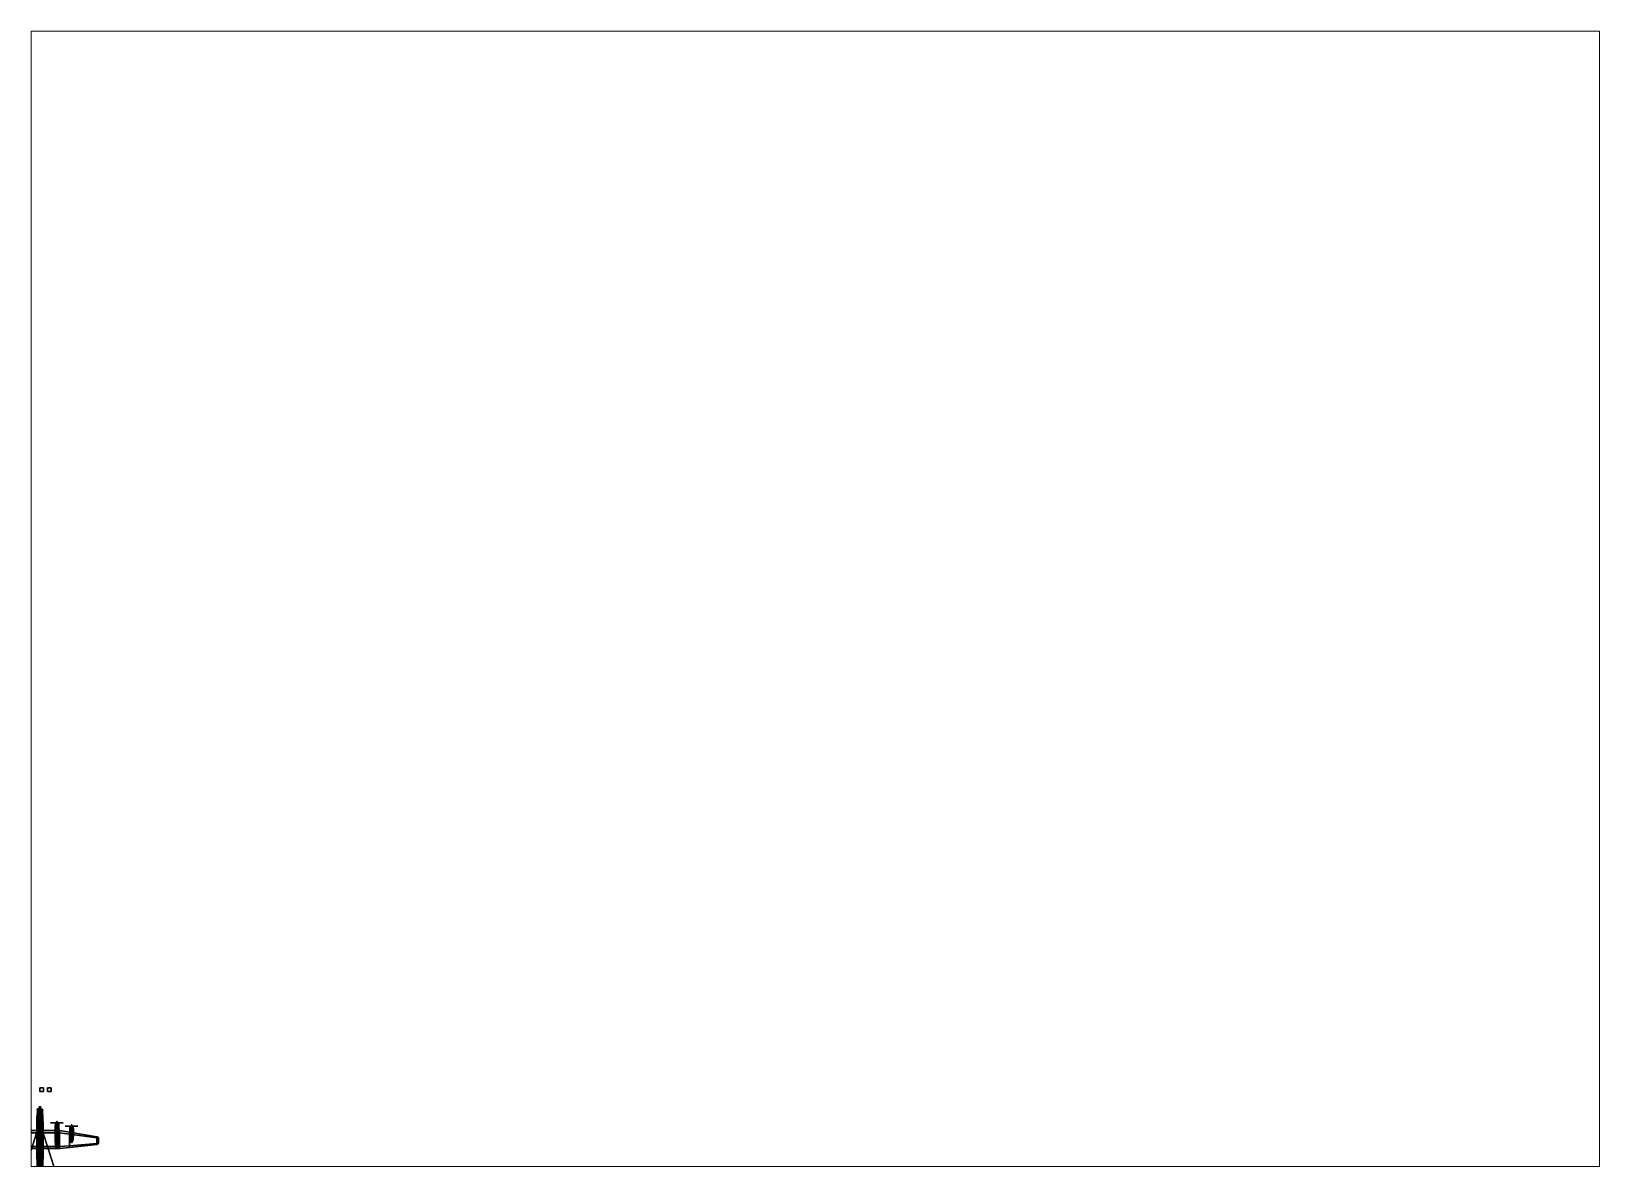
# Paper-space layout 'Layout1' of a CAD drawing. Header units: millimetres. Extents: x 28 to 251, y 20 to 181.
# The model-space entities are those that its viewports show. They can reach past a viewport. Long polylines and large blocks are cut down to what shows.
import ezdxf

# ---------------------------------------------------------------- set-up
doc = ezdxf.new("R2010")
doc.units = ezdxf.units.MM
for name, color, linetype in [('guns', 1, 'Continuous'), ('prop', 1, 'Continuous'), ('turret', 2, 'Continuous'), ('wing1', 5, 'Continuous'), ('wing2', 5, 'Continuous')]:
    doc.layers.add(name, color=color, linetype=linetype)

msp = doc.modelspace()

# ---------------------------------------------------------------- linework, layer by layer
for points in [[(1, 16.06, 5.87), (1, 16.06, 4.87), (0, 16.06, 4.87), (0, 16.06, 5.87)], [(1, 16.06, 4.87), (1, 15.06, 4.87), (0, 15.06, 4.87), (0, 16.06, 4.87)], [(0, 16.06, 4.87), (0, 15.06, 4.87), (0, 15.06, 5.87), (0, 16.06, 5.87)], [(0, 16.06, 5.87), (0, 15.06, 5.87), (1, 15.06, 5.87), (1, 16.06, 5.87)], [(0, 15.06, 5.87), (0, 15.06, 4.87), (1, 15.06, 4.87), (1, 15.06, 5.87)], [(1, 15.06, 5.87), (1, 15.06, 4.87), (1, 16.06, 4.87), (1, 16.06, 5.87)], [(3, 16.06, 4.87), (3, 15.06, 4.87), (2, 15.06, 4.87), (2, 16.06, 4.87)], [(2, 16.06, 4.87), (2, 15.06, 4.87), (3, 15.06, 4.87), (3, 16.06, 4.87)], [(-0.75, 8.67, 0.46), (-0.77, 8.67, 0.14), (-0.81, 8.2, 0.52), (-0.79, 8.2, 0.71)], [(-0.77, 8.67, -0.62), (-0.74, 8.67, -0.91), (-0.79, 8.2, -0.91), (-0.81, 8.2, -0.62)], [(-0.77, 8.67, 0.14), (-0.77, 8.67, -0.62), (-0.81, 8.2, -0.62), (-0.81, 8.2, 0.52)], [(-0.74, 8.67, -0.91), (-0.69, 8.67, -1.08), (-0.73, 8.2, -1.12), (-0.79, 8.2, -0.91)], [(-0.72, 8.67, 0.61), (-0.75, 8.67, 0.46), (-0.79, 8.2, 0.71), (-0.76, 8.2, 0.84)], [(-0.67, 9.04, 0.46), (-0.72, 9.04, 0.14), (-0.77, 8.67, 0.14), (-0.75, 8.67, 0.46)], [(-0.72, 9.04, -0.62), (-0.68, 9.04, -0.91), (-0.74, 8.67, -0.91), (-0.77, 8.67, -0.62)], [(-0.72, 9.04, 0.14), (-0.72, 9.04, -0.62), (-0.77, 8.67, -0.62), (-0.77, 8.67, 0.14)], [(-0.67, 8.67, 0.76), (-0.72, 8.67, 0.61), (-0.76, 8.2, 0.84), (-0.69, 8.2, 0.94)], [(-0.63, 9.04, 0.61), (-0.67, 9.04, 0.46), (-0.75, 8.67, 0.46), (-0.72, 8.67, 0.61)], [(-0.68, 9.04, -0.91), (-0.65, 9.04, -1.06), (-0.69, 8.67, -1.08), (-0.74, 8.67, -0.91)], [(-0.42, 10.44, -0.46), (-0.45, 10.48, -0.59), (-0.73, 10.1, -0.59), (-0.68, 10.08, -0.46)], [(-0.45, 10.48, -0.59), (-0.45, 10.48, -0.69), (-0.73, 10.1, -0.69), (-0.73, 10.1, -0.59)], [(-0.45, 10.48, -0.69), (-0.4, 10.41, -0.83), (-0.65, 10.07, -0.83), (-0.73, 10.1, -0.69)], [(-0.73, 10.1, -0.69), (-0.65, 10.07, -0.83), (-0.45, 9.38, -1.15), (-0.49, 9.38, -1.13)], [(-0.73, 10.1, -0.59), (-0.73, 10.1, -0.69), (-0.49, 9.38, -1.13), (-0.57, 9.38, -1.05)], [(-0.68, 10.08, -0.46), (-0.73, 10.1, -0.59), (-0.57, 9.38, -1.05), (-0.61, 9.38, -0.91)], [(-0.69, 8.67, -1.08), (-0.59, 8.67, -1.18), (-0.62, 8.2, -1.2), (-0.73, 8.2, -1.12)], [(-0.55, 9.38, 0.46), (-0.66, 9.38, -0.11), (-0.72, 9.04, 0.14), (-0.67, 9.04, 0.46)], [(-0.66, 9.38, -0.62), (-0.61, 9.38, -0.91), (-0.68, 9.04, -0.91), (-0.72, 9.04, -0.62)], [(-0.66, 9.38, -0.11), (-0.66, 9.38, -0.62), (-0.72, 9.04, -0.62), (-0.72, 9.04, 0.14)], [(-0.54, 9.04, 0.76), (-0.63, 9.04, 0.61), (-0.72, 8.67, 0.61), (-0.67, 8.67, 0.76)], [(-0.65, 9.04, -1.06), (-0.55, 9.04, -1.15), (-0.59, 8.67, -1.18), (-0.69, 8.67, -1.08)], [(-0.57, 8.67, 0.86), (-0.67, 8.67, 0.76), (-0.69, 8.2, 0.94), (-0.57, 8.2, 1)], [(-0.29, 10.26, -0.2), (-0.42, 10.44, -0.46), (-0.68, 10.08, -0.46), (-0.48, 10.01, -0.2)], [(-0.48, 10.01, -0.2), (-0.68, 10.08, -0.46), (-0.61, 9.38, -0.91), (-0.66, 9.38, -0.62)], [(-0.61, 9.38, -0.91), (-0.57, 9.38, -1.05), (-0.65, 9.04, -1.06), (-0.68, 9.04, -0.91)], [(-0.49, 9.38, 0.59), (-0.55, 9.38, 0.46), (-0.67, 9.04, 0.46), (-0.63, 9.04, 0.61)], [(-0.49, 9.04, 0.79), (-0.54, 9.04, 0.76), (-0.67, 8.67, 0.76), (-0.57, 8.67, 0.86)], [(-0.48, 10.01, -0.11), (-0.48, 10.01, -0.2), (-0.66, 9.38, -0.62), (-0.66, 9.38, -0.11)], [(-0.62, 9.86, 0.19), (-0.62, 9.86, 0.06), (-0.66, 9.38, -0.11), (-0.6, 9.38, 0.17)], [(-0.62, 9.86, 0.06), (-0.59, 9.86, -0.01), (-0.66, 9.38, -0.11)], [(-0.59, 9.86, -0.01), (-0.5, 9.86, -0.11), (-0.66, 9.38, -0.11)], [(-0.4, 10.41, -0.83), (-0.14, 10.05, -1.06), (-0.23, 9.93, -1.06), (-0.65, 10.07, -0.83)], [(-0.65, 10.07, -0.83), (-0.23, 9.93, -1.06), (-0.34, 9.38, -1.17), (-0.45, 9.38, -1.15)], [(-0.57, 9.38, -1.05), (-0.49, 9.38, -1.13), (-0.55, 9.04, -1.15), (-0.65, 9.04, -1.06)], [(-0.39, 9.38, 0.71), (-0.49, 9.38, 0.59), (-0.63, 9.04, 0.61), (-0.54, 9.04, 0.76)], [(-0.57, 9.86, 0.36), (-0.57, 9.86, 0.36), (-0.62, 9.86, 0.19), (-0.6, 9.38, 0.17)], [(-0.59, 8.67, -1.18), (-0.45, 8.67, -1.22), (-0.45, 8.2, -1.24), (-0.62, 8.2, -1.2)], [(-0.57, 9.86, 0.36), (-0.57, 9.86, 0.36), (-0.6, 9.38, 0.17), (-0.55, 9.38, 0.46)], [(-0.55, 9.04, -1.15), (-0.45, 9.04, -1.18), (-0.45, 8.67, -1.22), (-0.59, 8.67, -1.18)], [(-0.46, 9.86, 0.54), (-0.57, 9.86, 0.36), (-0.55, 9.38, 0.46), (-0.49, 9.38, 0.59)], [(-0.26, 9.04, 0.88), (-0.49, 9.04, 0.79), (-0.57, 8.67, 0.86), (-0.26, 8.67, 0.96)], [(-0.26, 8.67, 0.96), (-0.57, 8.67, 0.86), (-0.57, 8.2, 1), (-0.26, 8.2, 1.06)], [(-0.49, 9.38, -1.13), (-0.45, 9.38, -1.15), (-0.45, 9.04, -1.18), (-0.55, 9.04, -1.15)], [(-0.28, 9.38, 0.79), (-0.39, 9.38, 0.71), (-0.54, 9.04, 0.76), (-0.49, 9.04, 0.79)], [(-0.29, 9.86, 0.69), (-0.46, 9.86, 0.54), (-0.49, 9.38, 0.59), (-0.39, 9.38, 0.71)], [(-0.17, 9.38, 0.83), (-0.28, 9.38, 0.79), (-0.49, 9.04, 0.79), (-0.26, 9.04, 0.88)], [(-0.29, 10.26, -0.11), (-0.29, 10.26, -0.2), (-0.48, 10.01, -0.2), (-0.48, 10.01, -0.11)], [(0, 10.63, -0.69), (0, 10.54, -0.83), (-0.4, 10.41, -0.83), (-0.45, 10.48, -0.69)], [(0, 10.63, -0.59), (0, 10.63, -0.69), (-0.45, 10.48, -0.69), (-0.45, 10.48, -0.59)], [(0, 10.58, -0.46), (0, 10.63, -0.59), (-0.45, 10.48, -0.59), (-0.42, 10.44, -0.46)], [(-0.45, 9.38, -1.15), (-0.34, 9.38, -1.17), (-0.34, 9.04, -1.2), (-0.45, 9.04, -1.18)], [(-0.45, 9.04, -1.18), (-0.34, 9.04, -1.2), (-0.34, 8.67, -1.23), (-0.45, 8.67, -1.22)], [(-0.45, 8.67, -1.22), (-0.34, 8.67, -1.23), (-0.34, 8.2, -1.26), (-0.45, 8.2, -1.24)], [(0, 10.36, -0.2), (0, 10.58, -0.46), (-0.42, 10.44, -0.46), (-0.29, 10.26, -0.2)], [(0, 10.54, -0.83), (0, 10.1, -1.06), (-0.14, 10.05, -1.06), (-0.4, 10.41, -0.83)], [(-0.1, 9.86, 0.77), (-0.29, 9.86, 0.69), (-0.39, 9.38, 0.71), (-0.28, 9.38, 0.79)], [(0, 9.38, -1.2), (-0.34, 9.38, -1.17), (-0.23, 9.93, -1.06), (0, 9.86, -1.12)], [(0, 9.04, -1.22), (-0.34, 9.04, -1.2), (-0.34, 9.38, -1.17), (0, 9.38, -1.2)], [(0, 8.67, -1.25), (-0.34, 8.67, -1.23), (-0.34, 9.04, -1.2), (0, 9.04, -1.22)], [(0, 8.2, -1.28), (-0.34, 8.2, -1.26), (-0.34, 8.67, -1.23), (0, 8.67, -1.25)], [(0, 10.36, -0.11), (0, 10.36, -0.2), (-0.29, 10.26, -0.2), (-0.29, 10.26, -0.11)], [(0, 9.86, 0.8), (-0.1, 9.86, 0.77), (-0.28, 9.38, 0.79), (-0.17, 9.38, 0.83)], [(-0.09, 9.38, 0.85), (-0.17, 9.38, 0.83), (-0.26, 9.04, 0.88), (-0.09, 9.04, 0.92)], [(-0.09, 9.04, 0.92), (-0.26, 9.04, 0.88), (-0.26, 8.67, 0.96), (-0.09, 8.67, 0.99)], [(-0.09, 8.67, 0.99), (-0.26, 8.67, 0.96), (-0.26, 8.2, 1.06), (-0.09, 8.2, 1.07)], [(-0.14, 10.05, -1.06), (0, 9.86, -1.12), (0, 9.86, -1.12), (-0.23, 9.93, -1.06)], [(0, 9.86, 0.8), (0, 9.86, 0.8), (-0.17, 9.38, 0.83), (-0.09, 9.38, 0.85)], [(0, 10.1, -1.06), (0, 9.86, -1.12), (0, 9.86, -1.12), (-0.14, 10.05, -1.06)], [(-0.09, 9.38, 0.85), (0.09, 9.38, 0.85), (0, 9.86, 0.8)], [(-0.09, 9.04, 0.92), (0.09, 9.04, 0.92), (0.09, 9.38, 0.85), (-0.09, 9.38, 0.85)], [(0.09, 9.04, 0.92), (-0.09, 9.04, 0.92), (-0.09, 8.67, 0.99), (0.09, 8.67, 0.99)], [(-0.09, 8.2, 1.07), (0.09, 8.2, 1.07), (0.09, 8.67, 0.99), (-0.09, 8.67, 0.99)], [(0.45, 10.48, -0.69), (0.4, 10.41, -0.83), (0, 10.54, -0.83), (0, 10.63, -0.69)], [(0.45, 10.48, -0.59), (0.45, 10.48, -0.69), (0, 10.63, -0.69), (0, 10.63, -0.59)], [(0.42, 10.44, -0.46), (0.45, 10.48, -0.59), (0, 10.63, -0.59), (0, 10.58, -0.46)], [(0.29, 10.26, -0.2), (0.42, 10.44, -0.46), (0, 10.58, -0.46), (0, 10.36, -0.2)], [(0.4, 10.41, -0.83), (0.14, 10.05, -1.06), (0, 10.1, -1.06), (0, 10.54, -0.83)], [(0.29, 10.26, -0.11), (0.29, 10.26, -0.2), (0, 10.36, -0.2), (0, 10.36, -0.11)], [(0.14, 10.05, -1.06), (0, 9.86, -1.12), (0, 9.86, -1.12), (0, 10.1, -1.06)], [(0.23, 9.93, -1.06), (0, 9.86, -1.12), (0, 9.86, -1.12), (0.14, 10.05, -1.06)], [(0, 9.86, -1.12), (0.23, 9.93, -1.06), (0.34, 9.38, -1.17), (0, 9.38, -1.2)], [(0.09, 9.38, 0.85), (0.17, 9.38, 0.83), (0, 9.86, 0.8)], [(0.17, 9.38, 0.83), (0.28, 9.38, 0.79), (0.1, 9.86, 0.77), (0, 9.86, 0.8)], [(0, 9.38, -1.2), (0.34, 9.38, -1.17), (0.34, 9.04, -1.2), (0, 9.04, -1.22)], [(0, 9.04, -1.22), (0.34, 9.04, -1.2), (0.34, 8.67, -1.23), (0, 8.67, -1.25)], [(0, 8.67, -1.25), (0.34, 8.67, -1.23), (0.34, 8.2, -1.26), (0, 8.2, -1.28)], [(0.09, 9.04, 0.92), (0.26, 9.04, 0.88), (0.17, 9.38, 0.83), (0.09, 9.38, 0.85)], [(0.09, 8.67, 0.99), (0.26, 8.67, 0.96), (0.26, 9.04, 0.88), (0.09, 9.04, 0.92)], [(0.09, 8.2, 1.07), (0.26, 8.2, 1.06), (0.26, 8.67, 0.96), (0.09, 8.67, 0.99)], [(0.28, 9.38, 0.79), (0.39, 9.38, 0.71), (0.29, 9.86, 0.69), (0.1, 9.86, 0.77)], [(0.65, 10.07, -0.83), (0.23, 9.93, -1.06), (0.14, 10.05, -1.06), (0.4, 10.41, -0.83)], [(0.26, 9.04, 0.88), (0.49, 9.04, 0.79), (0.28, 9.38, 0.79), (0.17, 9.38, 0.83)], [(0.45, 9.38, -1.15), (0.34, 9.38, -1.17), (0.23, 9.93, -1.06), (0.65, 10.07, -0.83)], [(0.26, 8.67, 0.96), (0.57, 8.67, 0.86), (0.49, 9.04, 0.79), (0.26, 9.04, 0.88)], [(0.26, 8.2, 1.06), (0.57, 8.2, 1), (0.57, 8.67, 0.86), (0.26, 8.67, 0.96)], [(0.49, 9.04, 0.79), (0.54, 9.04, 0.76), (0.39, 9.38, 0.71), (0.28, 9.38, 0.79)], [(0.48, 10.01, -0.2), (0.68, 10.08, -0.46), (0.42, 10.44, -0.46), (0.29, 10.26, -0.2)], [(0.48, 10.01, -0.11), (0.48, 10.01, -0.2), (0.29, 10.26, -0.2), (0.29, 10.26, -0.11)], [(0.39, 9.38, 0.71), (0.49, 9.38, 0.59), (0.46, 9.86, 0.54), (0.29, 9.86, 0.69)], [(0.45, 9.04, -1.18), (0.34, 9.04, -1.2), (0.34, 9.38, -1.17), (0.45, 9.38, -1.15)], [(0.45, 8.67, -1.22), (0.34, 8.67, -1.23), (0.34, 9.04, -1.2), (0.45, 9.04, -1.18)], [(0.45, 8.2, -1.24), (0.34, 8.2, -1.26), (0.34, 8.67, -1.23), (0.45, 8.67, -1.22)], [(0.54, 9.04, 0.76), (0.63, 9.04, 0.61), (0.49, 9.38, 0.59), (0.39, 9.38, 0.71)], [(0.73, 10.1, -0.69), (0.65, 10.07, -0.83), (0.4, 10.41, -0.83), (0.45, 10.48, -0.69)], [(0.68, 10.08, -0.46), (0.73, 10.1, -0.59), (0.45, 10.48, -0.59), (0.42, 10.44, -0.46)], [(0.73, 10.1, -0.59), (0.73, 10.1, -0.69), (0.45, 10.48, -0.69), (0.45, 10.48, -0.59)], [(0.49, 9.38, -1.13), (0.45, 9.38, -1.15), (0.65, 10.07, -0.83), (0.73, 10.1, -0.69)], [(0.55, 9.04, -1.15), (0.45, 9.04, -1.18), (0.45, 9.38, -1.15), (0.49, 9.38, -1.13)], [(0.59, 8.67, -1.18), (0.45, 8.67, -1.22), (0.45, 9.04, -1.18), (0.55, 9.04, -1.15)], [(0.62, 8.2, -1.2), (0.45, 8.2, -1.24), (0.45, 8.67, -1.22), (0.59, 8.67, -1.18)], [(0.49, 9.38, 0.59), (0.55, 9.38, 0.46), (0.57, 9.86, 0.36), (0.46, 9.86, 0.54)], [(0.66, 9.38, -0.62), (0.61, 9.38, -0.91), (0.68, 10.08, -0.46), (0.48, 10.01, -0.2)], [(0.66, 9.38, -0.11), (0.66, 9.38, -0.62), (0.48, 10.01, -0.2), (0.48, 10.01, -0.11)], [(0.57, 9.38, -1.05), (0.49, 9.38, -1.13), (0.73, 10.1, -0.69), (0.73, 10.1, -0.59)], [(0.65, 9.04, -1.06), (0.55, 9.04, -1.15), (0.49, 9.38, -1.13), (0.57, 9.38, -1.05)], [(0.63, 9.04, 0.61), (0.67, 9.04, 0.46), (0.55, 9.38, 0.46), (0.49, 9.38, 0.59)], [(0.57, 8.67, 0.86), (0.67, 8.67, 0.76), (0.54, 9.04, 0.76), (0.49, 9.04, 0.79)], [(0.66, 9.38, -0.11), (0.66, 9.38, -0.11), (0.5, 9.86, -0.11), (0.59, 9.86, -0.01)], [(0.67, 8.67, 0.76), (0.72, 8.67, 0.61), (0.63, 9.04, 0.61), (0.54, 9.04, 0.76)], [(0.55, 9.38, 0.46), (0.6, 9.38, 0.17), (0.57, 9.86, 0.36)], [(0.67, 9.04, 0.46), (0.72, 9.04, 0.14), (0.66, 9.38, -0.11), (0.55, 9.38, 0.46)], [(0.69, 8.67, -1.08), (0.59, 8.67, -1.18), (0.55, 9.04, -1.15), (0.65, 9.04, -1.06)], [(0.61, 9.38, -0.91), (0.57, 9.38, -1.05), (0.73, 10.1, -0.59), (0.68, 10.08, -0.46)], [(0.57, 9.86, 0.36), (0.6, 9.38, 0.17), (0.62, 9.86, 0.19)], [(0.68, 9.04, -0.91), (0.65, 9.04, -1.06), (0.57, 9.38, -1.05), (0.61, 9.38, -0.91)], [(0.57, 8.2, 1), (0.69, 8.2, 0.94), (0.67, 8.67, 0.76), (0.57, 8.67, 0.86)], [(0.66, 9.38, -0.11), (0.66, 9.38, -0.11), (0.59, 9.86, -0.01), (0.62, 9.86, 0.06)], [(0.73, 8.2, -1.12), (0.62, 8.2, -1.2), (0.59, 8.67, -1.18), (0.69, 8.67, -1.08)], [(0.6, 9.38, 0.17), (0.66, 9.38, -0.11), (0.62, 9.86, 0.06), (0.62, 9.86, 0.19)], [(0.72, 9.04, -0.62), (0.68, 9.04, -0.91), (0.61, 9.38, -0.91), (0.66, 9.38, -0.62)], [(0.72, 8.67, 0.61), (0.75, 8.67, 0.46), (0.67, 9.04, 0.46), (0.63, 9.04, 0.61)], [(0.74, 8.67, -0.91), (0.69, 8.67, -1.08), (0.65, 9.04, -1.06), (0.68, 9.04, -0.91)], [(0.72, 9.04, 0.14), (0.72, 9.04, -0.62), (0.66, 9.38, -0.62), (0.66, 9.38, -0.11)], [(0.75, 8.67, 0.46), (0.77, 8.67, 0.14), (0.72, 9.04, 0.14), (0.67, 9.04, 0.46)], [(0.69, 8.2, 0.94), (0.76, 8.2, 0.84), (0.72, 8.67, 0.61), (0.67, 8.67, 0.76)], [(0.77, 8.67, -0.62), (0.74, 8.67, -0.91), (0.68, 9.04, -0.91), (0.72, 9.04, -0.62)], [(0.79, 8.2, -0.91), (0.73, 8.2, -1.12), (0.69, 8.67, -1.08), (0.74, 8.67, -0.91)], [(0.77, 8.67, 0.14), (0.77, 8.67, -0.62), (0.72, 9.04, -0.62), (0.72, 9.04, 0.14)], [(0.76, 8.2, 0.84), (0.79, 8.2, 0.71), (0.75, 8.67, 0.46), (0.72, 8.67, 0.61)], [(0.81, 8.2, -0.62), (0.79, 8.2, -0.91), (0.74, 8.67, -0.91), (0.77, 8.67, -0.62)], [(0.79, 8.2, 0.71), (0.81, 8.2, 0.52), (0.77, 8.67, 0.14), (0.75, 8.67, 0.46)], [(0.81, 8.2, 0.52), (0.81, 8.2, -0.62), (0.77, 8.67, -0.62), (0.77, 8.67, 0.14)], [(0, 6.69, 2.48), (-4.48, -7.59, 2.48), (-4.48, -7.6, 2.5), (0, 6.69, 2.5)], [(0, 6.69, 2.5), (-4.48, -7.6, 2.5), (-4.48, -7.59, 2.48), (0, 6.69, 2.48)], [(-0.81, 8.2, 0.52), (-0.81, 8.2, -0.62), (-0.85, 5.82, -0.53), (-0.85, 5.82, 0.52)], [(-0.81, 8.2, -0.62), (-0.79, 8.2, -0.91), (-0.82, 5.82, -0.91), (-0.85, 5.82, -0.53)], [(-0.79, 8.2, 0.71), (-0.81, 8.2, 0.52), (-0.85, 5.82, 0.52), (-0.84, 5.82, 0.71)], [(-0.85, 5.82, 0.52), (-0.85, 5.82, -0.53), (-0.85, 1.42, -0.53), (-0.85, 1.42, 0.52)], [(-0.85, 5.82, -0.53), (-0.82, 5.82, -0.91), (-0.82, 1.42, -0.91), (-0.85, 1.42, -0.53)], [(-0.84, 5.82, 0.71), (-0.85, 5.82, 0.52), (-0.85, 1.42, 0.52), (-0.84, 1.42, 0.71)], [(-0.76, 8.2, 0.84), (-0.79, 8.2, 0.71), (-0.84, 5.82, 0.71), (-0.83, 5.82, 0.84)], [(-0.83, 5.82, 0.84), (-0.84, 5.82, 0.71), (-0.84, 1.42, 0.71), (-0.83, 1.42, 0.84)], [(-0.8, 7.41, 0.94), (-0.76, 8.2, 0.84), (-0.83, 5.82, 0.84), (-0.82, 5.82, 0.94)], [(-0.82, 5.82, 0.94), (-0.83, 5.82, 0.84), (-0.83, 1.42, 0.84), (-0.82, 1.42, 0.94)], [(-0.79, 8.2, -0.91), (-0.73, 8.2, -1.12), (-0.76, 5.82, -1.12), (-0.82, 5.82, -0.91)], [(-0.8, 7.41, 0.94), (-0.8, 7.41, 0.94), (-0.82, 5.82, 0.94), (-0.77, 5.82, 1.16)], [(-0.82, 5.82, -0.91), (-0.76, 5.82, -1.12), (-0.76, 1.42, -1.12), (-0.82, 1.42, -0.91)], [(-0.77, 5.82, 1.16), (-0.82, 5.82, 0.94), (-0.82, 1.42, 0.94), (-0.77, 1.42, 1.16)], [(-0.76, 8.2, 0.84), (-0.8, 7.41, 0.94), (-0.75, 7.52, 0.94)], [(-0.68, 7.41, 1.38), (-0.65, 7.49, 1.38), (-0.75, 7.52, 0.94), (-0.8, 7.41, 0.94)], [(-0.71, 5.82, 1.32), (-0.68, 7.41, 1.38), (-0.8, 7.41, 0.94), (-0.77, 5.82, 1.16)], [(-0.71, 5.82, 1.32), (-0.77, 5.82, 1.16), (-0.77, 1.42, 1.16), (-0.71, 1.42, 1.32)], [(-0.73, 8.2, -1.12), (-0.62, 8.2, -1.2), (-0.69, 5.82, -1.19), (-0.76, 5.82, -1.12)], [(-0.76, 8.2, 0.84), (-0.65, 7.67, 0.94), (-0.69, 8.2, 0.94)], [(-0.76, 8.2, 0.84), (-0.75, 7.52, 0.94), (-0.65, 7.67, 0.94)], [(-0.76, 5.82, -1.12), (-0.69, 5.82, -1.19), (-0.69, 1.42, -1.19), (-0.76, 1.42, -1.12)], [(-0.65, 7.49, 1.38), (-0.59, 7.58, 1.39), (-0.65, 7.67, 0.94), (-0.75, 7.52, 0.94)], [(-0.65, 5.82, 1.42), (-0.68, 7.41, 1.38), (-0.68, 7.41, 1.38), (-0.71, 5.82, 1.32)], [(-0.65, 5.82, 1.42), (-0.71, 5.82, 1.32), (-0.71, 1.42, 1.32), (-0.65, 1.42, 1.42)], [(-0.62, 8.2, -1.2), (-0.45, 8.2, -1.24), (-0.55, 5.82, -1.24), (-0.69, 5.82, -1.19)], [(-0.65, 7.67, 0.94), (-0.33, 7.84, 1.03), (-0.57, 8.2, 1), (-0.69, 8.2, 0.94)], [(-0.69, 5.82, -1.19), (-0.55, 5.82, -1.24), (-0.55, 1.42, -1.24), (-0.69, 1.42, -1.19)], [(-0.18, 7.41, 1.57), (-0.18, 7.41, 1.57), (-0.65, 7.49, 1.38), (-0.68, 7.41, 1.38)], [(-0.57, 5.82, 1.49), (-0.43, 7.41, 1.48), (-0.68, 7.41, 1.38), (-0.65, 5.82, 1.42)], [(-0.59, 7.58, 1.39), (-0.15, 7.72, 1.45), (0, 8.01, 1.13), (-0.65, 7.67, 0.94)], [(-0.18, 7.41, 1.57), (-0.18, 7.41, 1.57), (-0.59, 7.58, 1.39), (-0.65, 7.49, 1.38)], [(-0.57, 5.82, 1.49), (-0.65, 5.82, 1.42), (-0.65, 1.42, 1.42), (-0.57, 1.42, 1.49)], [(-0.18, 7.41, 1.57), (-0.18, 7.41, 1.57), (-0.15, 7.72, 1.45), (-0.59, 7.58, 1.39)], [(-0.57, 8.2, 1), (-0.33, 7.84, 1.03), (-0.26, 8.2, 1.06)], [(-0.47, 5.82, 1.55), (-0.18, 7.41, 1.57), (-0.43, 7.41, 1.48), (-0.57, 5.82, 1.49)], [(-0.47, 5.82, 1.55), (-0.57, 5.82, 1.49), (-0.57, 1.42, 1.49), (-0.47, 1.42, 1.55)], [(-0.45, 8.2, -1.24), (-0.34, 8.2, -1.26), (-0.34, 5.82, -1.28), (-0.55, 5.82, -1.24)], [(-0.55, 5.82, -1.24), (-0.34, 5.82, -1.28), (-0.34, 1.42, -1.28), (-0.55, 1.42, -1.24)], [(-0.47, 5.82, 1.55), (-0.37, 5.82, 1.57), (-0.18, 7.41, 1.57)], [(-0.37, 5.82, 1.57), (-0.47, 5.82, 1.55), (-0.47, 1.42, 1.55), (-0.37, 1.42, 1.57)], [(-0.37, 5.82, 1.57), (-0.18, 5.82, 1.6), (-0.18, 7.41, 1.57)], [(-0.18, 5.82, 1.6), (-0.37, 5.82, 1.57), (-0.37, 1.42, 1.57), (-0.18, 1.42, 1.6)], [(0, 5.82, -1.3), (-0.34, 5.82, -1.28), (-0.34, 8.2, -1.26), (0, 8.2, -1.28)], [(0, 1.42, -1.3), (-0.34, 1.42, -1.28), (-0.34, 5.82, -1.28), (0, 5.82, -1.3)], [(-0.33, 7.84, 1.03), (0, 8.01, 1.13), (-0.09, 8.2, 1.07), (-0.26, 8.2, 1.06)], [(-0.17, 6.27, 1.65), (-0.18, 6.28, 1.59), (-0.26, 6.1, 1.59), (-0.24, 6.1, 1.65)], [(-0.24, 6.1, 1.65), (-0.26, 6.1, 1.59), (-0.18, 5.92, 1.59), (-0.17, 5.93, 1.65)], [(-0.13, 6.23, 1.73), (-0.17, 6.27, 1.65), (-0.24, 6.1, 1.65), (-0.18, 6.1, 1.73)], [(-0.18, 6.1, 1.73), (-0.24, 6.1, 1.65), (-0.17, 5.93, 1.65), (-0.13, 5.97, 1.73)], [(-0.18, 7.41, 1.57), (0.18, 7.41, 1.57), (0.15, 7.72, 1.45), (-0.15, 7.72, 1.45)], [(-0.18, 5.82, 1.6), (0.18, 5.82, 1.6), (0.18, 7.41, 1.57), (-0.18, 7.41, 1.57)], [(0, 6.34, 1.65), (0, 6.36, 1.59), (-0.18, 6.28, 1.59), (-0.17, 6.27, 1.65)], [(-0.07, 6.17, 1.79), (-0.13, 6.23, 1.73), (-0.18, 6.1, 1.73), (-0.1, 6.1, 1.79)], [(-0.1, 6.1, 1.79), (-0.18, 6.1, 1.73), (-0.13, 5.97, 1.73), (-0.07, 6.03, 1.79)], [(-0.17, 5.93, 1.65), (-0.18, 5.92, 1.59), (0, 5.84, 1.59), (0, 5.86, 1.65)], [(-0.18, 1.42, 1.6), (0.18, 1.42, 1.6), (0.18, 5.82, 1.6), (-0.18, 5.82, 1.6)], [(0, 6.28, 1.73), (0, 6.34, 1.65), (-0.17, 6.27, 1.65), (-0.13, 6.23, 1.73)], [(-0.13, 5.97, 1.73), (-0.17, 5.93, 1.65), (0, 5.86, 1.65), (0, 5.92, 1.73)], [(-0.15, 7.72, 1.45), (0.15, 7.72, 1.45), (0, 8.01, 1.13)], [(0, 6.2, 1.79), (0, 6.28, 1.73), (-0.13, 6.23, 1.73), (-0.07, 6.17, 1.79)], [(-0.07, 6.03, 1.79), (-0.13, 5.97, 1.73), (0, 5.92, 1.73), (0, 6, 1.79)], [(0, 6.1, 1.81), (-0.07, 6.17, 1.79), (-0.1, 6.1, 1.79), (0, 6.1, 1.81)], [(0, 6.1, 1.81), (-0.1, 6.1, 1.79), (-0.07, 6.03, 1.79), (0, 6.1, 1.81)], [(-0.09, 8.2, 1.07), (0, 8.01, 1.13), (0.09, 8.2, 1.07)], [(0, 6.1, 1.81), (0, 6.2, 1.79), (-0.07, 6.17, 1.79), (0, 6.1, 1.81)], [(0, 6.1, 1.81), (-0.07, 6.03, 1.79), (0, 6, 1.79), (0, 6.1, 1.81)], [(0, 8.2, -1.28), (0.34, 8.2, -1.26), (0.34, 5.82, -1.28), (0, 5.82, -1.3)], [(0, 8.01, 1.13), (0.32, 7.84, 1.03), (0.26, 8.2, 1.06), (0.09, 8.2, 1.07)], [(0.15, 7.72, 1.45), (0.59, 7.58, 1.39), (0.65, 7.67, 0.94), (0, 8.01, 1.13)], [(0, 6.76, 1.58), (0, 6.65, 1.58), (0, 6.69, 2.51), (0, 6.75, 2.51)], [(0, 6.75, 2.51), (0, 6.69, 2.51), (0, 6.65, 1.58), (0, 6.76, 1.58)], [(0, 6.69, 2.48), (4.48, -7.59, 2.48), (4.48, -7.6, 2.5), (0, 6.69, 2.5)], [(0, 6.69, 2.5), (4.48, -7.6, 2.5), (4.48, -7.59, 2.48), (0, 6.69, 2.48)], [(0.17, 6.27, 1.65), (0.18, 6.28, 1.59), (0, 6.36, 1.59), (0, 6.34, 1.65)], [(0.13, 6.23, 1.73), (0.17, 6.27, 1.65), (0, 6.34, 1.65), (0, 6.28, 1.73)], [(0.07, 6.17, 1.79), (0.13, 6.23, 1.73), (0, 6.28, 1.73), (0, 6.2, 1.79)], [(0, 6.1, 1.81), (0.07, 6.17, 1.79), (0, 6.2, 1.79), (0, 6.1, 1.81)], [(0, 6.1, 1.81), (0.1, 6.1, 1.79), (0.07, 6.17, 1.79), (0, 6.1, 1.81)], [(0, 6.1, 1.81), (0, 6, 1.79), (0.07, 6.03, 1.79), (0, 6.1, 1.81)], [(0, 6.1, 1.81), (0.07, 6.03, 1.79), (0.1, 6.1, 1.79), (0, 6.1, 1.81)], [(0, 6, 1.79), (0, 5.92, 1.73), (0.13, 5.97, 1.73), (0.07, 6.03, 1.79)], [(0, 5.92, 1.73), (0, 5.86, 1.65), (0.17, 5.93, 1.65), (0.13, 5.97, 1.73)], [(0, 5.86, 1.65), (0, 5.84, 1.59), (0.18, 5.92, 1.59), (0.17, 5.93, 1.65)], [(0, 5.82, -1.3), (0.34, 5.82, -1.28), (0.34, 1.42, -1.28), (0, 1.42, -1.3)], [(0.1, 6.1, 1.79), (0.18, 6.1, 1.73), (0.13, 6.23, 1.73), (0.07, 6.17, 1.79)], [(0.07, 6.03, 1.79), (0.13, 5.97, 1.73), (0.18, 6.1, 1.73), (0.1, 6.1, 1.79)], [(0.15, 4.26, 1.91), (0.1, 4.19, 1.91), (0.17, 4.19, 2.02), (0.19, 4.26, 1.97)], [(0.19, 4.26, 1.85), (0.17, 4.19, 1.8), (0.1, 4.19, 1.91), (0.15, 4.26, 1.91)], [(0.18, 6.1, 1.73), (0.24, 6.1, 1.65), (0.17, 6.27, 1.65), (0.13, 6.23, 1.73)], [(0.13, 5.97, 1.73), (0.17, 5.93, 1.65), (0.24, 6.1, 1.65), (0.18, 6.1, 1.73)], [(0.18, 7.41, 1.57), (0.18, 7.41, 1.57), (0.59, 7.58, 1.39), (0.15, 7.72, 1.45)], [(0.23, 4.3, 1.91), (0.15, 4.26, 1.91), (0.19, 4.26, 1.97), (0.23, 4.3, 1.91)], [(0.23, 4.3, 1.91), (0.19, 4.26, 1.85), (0.15, 4.26, 1.91), (0.23, 4.3, 1.91)], [(0.24, 6.1, 1.65), (0.26, 6.1, 1.59), (0.18, 6.28, 1.59), (0.17, 6.27, 1.65)], [(0.17, 5.93, 1.65), (0.18, 5.92, 1.59), (0.26, 6.1, 1.59), (0.24, 6.1, 1.65)], [(0.19, 4.26, 1.97), (0.17, 4.19, 2.02), (0.29, 4.19, 2.02), (0.27, 4.26, 1.97)], [(0.27, 4.26, 1.85), (0.29, 4.19, 1.8), (0.17, 4.19, 1.8), (0.19, 4.26, 1.85)], [(0.18, 7.41, 1.57), (0.18, 7.41, 1.57), (0.65, 7.49, 1.38), (0.59, 7.58, 1.39)], [(0.18, 7.41, 1.57), (0.18, 7.41, 1.57), (0.68, 7.41, 1.38), (0.65, 7.49, 1.38)], [(0.18, 5.82, 1.6), (0.37, 5.82, 1.57), (0.18, 7.41, 1.57)], [(0.37, 5.82, 1.57), (0.47, 5.82, 1.55), (0.18, 7.41, 1.57)], [(0.47, 5.82, 1.55), (0.57, 5.82, 1.49), (0.43, 7.41, 1.48), (0.18, 7.41, 1.57)], [(0.18, 1.42, 1.6), (0.37, 1.42, 1.57), (0.37, 5.82, 1.57), (0.18, 5.82, 1.6)], [(0.23, 4.3, 1.91), (0.19, 4.26, 1.97), (0.27, 4.26, 1.97), (0.23, 4.3, 1.91)], [(0.23, 4.3, 1.91), (0.27, 4.26, 1.85), (0.19, 4.26, 1.85), (0.23, 4.3, 1.91)], [(0.23, 4.3, 1.91), (0.27, 4.26, 1.97), (0.3, 4.26, 1.91), (0.23, 4.3, 1.91)], [(0.23, 4.3, 1.91), (0.3, 4.26, 1.91), (0.27, 4.26, 1.85), (0.23, 4.3, 1.91)], [(0.26, 8.2, 1.06), (0.32, 7.84, 1.03), (0.57, 8.2, 1)], [(0.27, 4.26, 1.97), (0.29, 4.19, 2.02), (0.36, 4.19, 1.91), (0.3, 4.26, 1.91)], [(0.3, 4.26, 1.91), (0.36, 4.19, 1.91), (0.29, 4.19, 1.8), (0.27, 4.26, 1.85)], [(0.32, 7.84, 1.03), (0.65, 7.67, 0.94), (0.69, 8.2, 0.94), (0.57, 8.2, 1)], [(0.55, 5.82, -1.24), (0.34, 5.82, -1.28), (0.34, 8.2, -1.26), (0.45, 8.2, -1.24)], [(0.55, 1.42, -1.24), (0.34, 1.42, -1.28), (0.34, 5.82, -1.28), (0.55, 5.82, -1.24)], [(0.37, 1.42, 1.57), (0.47, 1.42, 1.55), (0.47, 5.82, 1.55), (0.37, 5.82, 1.57)], [(0.57, 5.82, 1.49), (0.65, 5.82, 1.42), (0.68, 7.41, 1.38), (0.43, 7.41, 1.48)], [(0.69, 5.82, -1.19), (0.55, 5.82, -1.24), (0.45, 8.2, -1.24), (0.62, 8.2, -1.2)], [(0.47, 1.42, 1.55), (0.57, 1.42, 1.49), (0.57, 5.82, 1.49), (0.47, 5.82, 1.55)], [(0.69, 1.42, -1.19), (0.55, 1.42, -1.24), (0.55, 5.82, -1.24), (0.69, 5.82, -1.19)], [(0.57, 1.42, 1.49), (0.65, 1.42, 1.42), (0.65, 5.82, 1.42), (0.57, 5.82, 1.49)], [(0.59, 7.58, 1.39), (0.65, 7.49, 1.38), (0.75, 7.52, 0.94), (0.65, 7.67, 0.94)], [(0.76, 5.82, -1.12), (0.69, 5.82, -1.19), (0.62, 8.2, -1.2), (0.73, 8.2, -1.12)], [(0.69, 8.2, 0.94), (0.65, 7.67, 0.94), (0.76, 8.2, 0.84)], [(0.65, 7.67, 0.94), (0.75, 7.52, 0.94), (0.76, 8.2, 0.84)], [(0.65, 7.49, 1.38), (0.68, 7.41, 1.38), (0.8, 7.41, 0.94), (0.75, 7.52, 0.94)], [(0.65, 5.82, 1.42), (0.71, 5.82, 1.32), (0.68, 7.41, 1.38)], [(0.65, 1.42, 1.42), (0.71, 1.42, 1.32), (0.71, 5.82, 1.32), (0.65, 5.82, 1.42)], [(0.71, 5.82, 1.32), (0.77, 5.82, 1.16), (0.8, 7.41, 0.94), (0.68, 7.41, 1.38)], [(0.76, 1.42, -1.12), (0.69, 1.42, -1.19), (0.69, 5.82, -1.19), (0.76, 5.82, -1.12)], [(0.71, 1.42, 1.32), (0.77, 1.42, 1.16), (0.77, 5.82, 1.16), (0.71, 5.82, 1.32)], [(0.82, 5.82, -0.91), (0.76, 5.82, -1.12), (0.73, 8.2, -1.12), (0.79, 8.2, -0.91)], [(0.75, 7.52, 0.94), (0.8, 7.41, 0.94), (0.76, 8.2, 0.84)], [(0.83, 5.82, 0.84), (0.84, 5.82, 0.71), (0.79, 8.2, 0.71), (0.76, 8.2, 0.84)], [(0.82, 5.82, 0.94), (0.83, 5.82, 0.84), (0.76, 8.2, 0.84), (0.8, 7.41, 0.94)], [(0.82, 1.42, -0.91), (0.76, 1.42, -1.12), (0.76, 5.82, -1.12), (0.82, 5.82, -0.91)], [(0.77, 5.82, 1.16), (0.82, 5.82, 0.94), (0.8, 7.41, 0.94)], [(0.77, 1.42, 1.16), (0.82, 1.42, 0.94), (0.82, 5.82, 0.94), (0.77, 5.82, 1.16)], [(0.84, 5.82, 0.71), (0.85, 5.82, 0.52), (0.81, 8.2, 0.52), (0.79, 8.2, 0.71)], [(0.85, 5.82, -0.53), (0.82, 5.82, -0.91), (0.79, 8.2, -0.91), (0.81, 8.2, -0.62)], [(0.85, 5.82, 0.52), (0.85, 5.82, -0.53), (0.81, 8.2, -0.62), (0.81, 8.2, 0.52)], [(0.85, 1.42, -0.53), (0.82, 1.42, -0.91), (0.82, 5.82, -0.91), (0.85, 5.82, -0.53)], [(0.82, 1.42, 0.94), (0.83, 1.42, 0.84), (0.83, 5.82, 0.84), (0.82, 5.82, 0.94)], [(0.83, 1.42, 0.84), (0.84, 1.42, 0.71), (0.84, 5.82, 0.71), (0.83, 5.82, 0.84)], [(0.84, 1.42, 0.71), (0.85, 1.42, 0.52), (0.85, 5.82, 0.52), (0.84, 5.82, 0.71)], [(0.85, 1.42, 0.52), (0.85, 1.42, -0.53), (0.85, 5.82, -0.53), (0.85, 5.82, 0.52)], [(-0.85, 1.42, 0.52), (-0.85, 1.42, -0.53), (-0.85, -1.2, -0.21), (-0.85, -1.2, 0.73)], [(-0.85, 1.42, -0.53), (-0.82, 1.42, -0.91), (-0.82, -1.2, -0.47), (-0.85, -1.2, -0.21)], [(-0.84, 1.42, 0.71), (-0.85, 1.42, 0.52), (-0.85, -1.2, 0.73), (-0.84, -1.2, 0.85)], [(-0.83, 1.42, 0.84), (-0.84, 1.42, 0.71), (-0.84, -1.2, 0.85), (-0.82, -1.2, 0.93)], [(-0.82, 1.42, 0.94), (-0.83, 1.42, 0.84), (-0.82, -1.2, 0.93), (-0.8, -1.2, 1.01)], [(-0.82, 1.42, -0.91), (-0.76, 1.42, -1.12), (-0.74, -1.2, -0.84), (-0.82, -1.2, -0.47)], [(-0.77, 1.42, 1.16), (-0.82, 1.42, 0.94), (-0.8, -1.2, 1.01), (-0.77, -1.2, 1.12)], [(-0.71, 1.42, 1.32), (-0.77, 1.42, 1.16), (-0.77, -1.2, 1.12), (-0.71, -1.2, 1.29)], [(-0.76, 1.42, -1.12), (-0.69, 1.42, -1.19), (-0.69, -1.2, -0.94), (-0.74, -1.2, -0.84)], [(-0.65, 1.42, 1.42), (-0.71, 1.42, 1.32), (-0.71, -1.2, 1.29), (-0.65, -1.2, 1.41)], [(-0.69, 1.42, -1.19), (-0.55, 1.42, -1.24), (-0.61, -1.2, -1), (-0.69, -1.2, -0.94)], [(-0.57, 1.42, 1.49), (-0.65, 1.42, 1.42), (-0.65, -1.2, 1.41), (-0.57, -1.2, 1.49)], [(-0.55, 1.42, -1.24), (-0.34, 1.42, -1.28), (-0.34, -1.2, -1.07), (-0.61, -1.2, -1)], [(-0.47, 1.42, 1.55), (-0.57, 1.42, 1.49), (-0.57, -1.2, 1.49), (-0.47, -1.2, 1.55)], [(-0.37, 1.42, 1.57), (-0.47, 1.42, 1.55), (-0.47, -1.2, 1.55), (-0.37, -1.2, 1.58)], [(-0.18, 1.42, 1.6), (-0.37, 1.42, 1.57), (-0.37, -1.2, 1.58), (-0.16, -1.2, 1.62)], [(0, -1.2, -1.09), (-0.34, -1.2, -1.07), (-0.34, 1.42, -1.28), (0, 1.42, -1.3)], [(-0.16, -1.2, 1.62), (0.16, -1.2, 1.62), (0.18, 1.42, 1.6), (-0.18, 1.42, 1.6)], [(0, 1.42, -1.3), (0.34, 1.42, -1.28), (0.34, -1.2, -1.07), (0, -1.2, -1.09)], [(0.1, 4.19, 1.91), (0.08, 4.09, 1.91), (0.15, 4.09, 2.04), (0.17, 4.19, 2.02)], [(0.17, 4.19, 1.8), (0.15, 4.09, 1.78), (0.08, 4.09, 1.91), (0.1, 4.19, 1.91)], [(0.15, 4.09, 2.04), (0.08, 4.09, 1.91), (0.08, 3.91, 1.91), (0.15, 3.91, 2.04)], [(0.08, 4.09, 1.91), (0.15, 4.09, 1.78), (0.15, 3.91, 1.78), (0.08, 3.91, 1.91)], [(0.15, 3.91, 2.04), (0.08, 3.91, 1.91), (0.23, 3.46, 1.91)], [(0.08, 3.91, 1.91), (0.15, 3.91, 1.78), (0.23, 3.46, 1.91)], [(0.17, 4.19, 2.02), (0.15, 4.09, 2.04), (0.3, 4.09, 2.04), (0.29, 4.19, 2.02)], [(0.3, 4.09, 2.04), (0.15, 4.09, 2.04), (0.15, 3.91, 2.04), (0.3, 3.91, 2.04)], [(0.15, 4.09, 1.78), (0.3, 4.09, 1.78), (0.3, 3.91, 1.78), (0.15, 3.91, 1.78)], [(0.3, 3.91, 2.04), (0.15, 3.91, 2.04), (0.23, 3.46, 1.91)], [(0.15, 3.91, 1.78), (0.3, 3.91, 1.78), (0.23, 3.46, 1.91)], [(0.29, 4.19, 1.8), (0.3, 4.09, 1.78), (0.15, 4.09, 1.78), (0.17, 4.19, 1.8)], [(0.16, -1.2, 1.62), (0.37, -1.2, 1.58), (0.37, 1.42, 1.57), (0.18, 1.42, 1.6)], [(0.23, 4.07, 1.6), (0.23, 3.9, 1.6), (0.23, 3.91, 1.78), (0.23, 4.07, 1.78)], [(0.23, 4.07, 1.78), (0.23, 3.91, 1.78), (0.23, 3.9, 1.6), (0.23, 4.07, 1.6)], [(0.38, 3.91, 1.91), (0.3, 3.91, 2.04), (0.23, 3.46, 1.91)], [(0.3, 3.91, 1.78), (0.38, 3.91, 1.91), (0.23, 3.46, 1.91)], [(0.29, 4.19, 2.02), (0.3, 4.09, 2.04), (0.38, 4.09, 1.91), (0.36, 4.19, 1.91)], [(0.36, 4.19, 1.91), (0.38, 4.09, 1.91), (0.3, 4.09, 1.78), (0.29, 4.19, 1.8)], [(0.38, 4.09, 1.91), (0.3, 4.09, 2.04), (0.3, 3.91, 2.04), (0.38, 3.91, 1.91)], [(0.3, 4.09, 1.78), (0.38, 4.09, 1.91), (0.38, 3.91, 1.91), (0.3, 3.91, 1.78)], [(0.61, -1.2, -1), (0.34, -1.2, -1.07), (0.34, 1.42, -1.28), (0.55, 1.42, -1.24)], [(0.37, -1.2, 1.58), (0.47, -1.2, 1.55), (0.47, 1.42, 1.55), (0.37, 1.42, 1.57)], [(0.47, -1.2, 1.55), (0.57, -1.2, 1.49), (0.57, 1.42, 1.49), (0.47, 1.42, 1.55)], [(0.69, -1.2, -0.94), (0.61, -1.2, -1), (0.55, 1.42, -1.24), (0.69, 1.42, -1.19)], [(0.57, -1.2, 1.49), (0.65, -1.2, 1.41), (0.65, 1.42, 1.42), (0.57, 1.42, 1.49)], [(0.65, -1.2, 1.41), (0.71, -1.2, 1.29), (0.71, 1.42, 1.32), (0.65, 1.42, 1.42)], [(0.74, -1.2, -0.84), (0.69, -1.2, -0.94), (0.69, 1.42, -1.19), (0.76, 1.42, -1.12)], [(0.71, -1.2, 1.29), (0.77, -1.2, 1.12), (0.77, 1.42, 1.16), (0.71, 1.42, 1.32)], [(0.82, -1.2, -0.47), (0.74, -1.2, -0.84), (0.76, 1.42, -1.12), (0.82, 1.42, -0.91)], [(0.77, -1.2, 1.12), (0.8, -1.2, 1.01), (0.82, 1.42, 0.94), (0.77, 1.42, 1.16)], [(0.8, -1.2, 1.01), (0.82, -1.2, 0.93), (0.83, 1.42, 0.84), (0.82, 1.42, 0.94)], [(0.85, -1.2, -0.21), (0.82, -1.2, -0.47), (0.82, 1.42, -0.91), (0.85, 1.42, -0.53)], [(0.82, -1.2, 0.93), (0.84, -1.2, 0.85), (0.84, 1.42, 0.71), (0.83, 1.42, 0.84)], [(0.84, -1.2, 0.85), (0.85, -1.2, 0.73), (0.85, 1.42, 0.52), (0.84, 1.42, 0.71)], [(0.85, -1.2, 0.73), (0.85, -1.2, -0.21), (0.85, 1.42, -0.53), (0.85, 1.42, 0.52)], [(-0.85, -1.2, 0.73), (-0.85, -1.2, -0.21), (-0.72, -5.63, 0.04), (-0.72, -5.63, 0.92)], [(-0.85, -1.2, -0.21), (-0.82, -1.2, -0.47), (-0.69, -5.63, -0.19), (-0.72, -5.63, 0.04)], [(-0.84, -1.2, 0.85), (-0.85, -1.2, 0.73), (-0.72, -5.63, 0.92)], [(-0.82, -1.2, 0.93), (-0.84, -1.2, 0.85), (-0.72, -5.63, 0.92)], [(-0.82, -1.2, -0.47), (-0.74, -1.2, -0.84), (-0.66, -5.63, -0.29), (-0.69, -5.63, -0.19)], [(-0.8, -1.2, 1.01), (-0.82, -1.2, 0.93), (-0.72, -5.63, 0.92)], [(-0.77, -1.2, 1.12), (-0.8, -1.2, 1.01), (-0.72, -5.63, 0.92), (-0.68, -5.63, 1.12)], [(-0.71, -1.2, 1.29), (-0.77, -1.2, 1.12), (-0.68, -5.63, 1.12), (-0.64, -5.63, 1.28)], [(-0.74, -1.2, -0.84), (-0.69, -1.2, -0.94), (-0.59, -5.63, -0.37), (-0.66, -5.63, -0.29)], [(-0.65, -1.2, 1.41), (-0.71, -1.2, 1.29), (-0.64, -5.63, 1.28), (-0.59, -5.63, 1.38)], [(-0.69, -1.2, -0.94), (-0.61, -1.2, -1), (-0.54, -5.63, -0.4), (-0.59, -5.63, -0.37)], [(-0.57, -1.2, 1.49), (-0.65, -1.2, 1.41), (-0.59, -5.63, 1.38), (-0.5, -5.63, 1.49)], [(-0.61, -1.2, -1), (-0.34, -1.2, -1.07), (-0.28, -5.63, -0.47), (-0.54, -5.63, -0.4)], [(-0.47, -1.2, 1.55), (-0.57, -1.2, 1.49), (-0.5, -5.63, 1.49), (-0.42, -5.63, 1.55)], [(-0.37, -1.2, 1.58), (-0.47, -1.2, 1.55), (-0.42, -5.63, 1.55), (-0.33, -5.63, 1.58)], [(-0.16, -1.2, 1.62), (-0.37, -1.2, 1.58), (-0.33, -5.63, 1.58), (-0.13, -5.63, 1.62)], [(0, -5.63, -0.49), (-0.28, -5.63, -0.47), (-0.34, -1.2, -1.07), (0, -1.2, -1.09)], [(-0.13, -5.63, 1.62), (0.13, -5.63, 1.62), (0.16, -1.2, 1.62), (-0.16, -1.2, 1.62)], [(0, -1.2, -1.09), (0.34, -1.2, -1.07), (0.28, -5.63, -0.47), (0, -5.63, -0.49)], [(0.13, -5.63, 1.62), (0.33, -5.63, 1.58), (0.37, -1.2, 1.58), (0.16, -1.2, 1.62)], [(0.54, -5.63, -0.4), (0.28, -5.63, -0.47), (0.34, -1.2, -1.07), (0.61, -1.2, -1)], [(0.33, -5.63, 1.58), (0.42, -5.63, 1.55), (0.47, -1.2, 1.55), (0.37, -1.2, 1.58)], [(0.42, -5.63, 1.55), (0.5, -5.63, 1.49), (0.57, -1.2, 1.49), (0.47, -1.2, 1.55)], [(0.5, -5.63, 1.49), (0.59, -5.63, 1.38), (0.65, -1.2, 1.41), (0.57, -1.2, 1.49)], [(0.59, -5.63, -0.37), (0.54, -5.63, -0.4), (0.61, -1.2, -1), (0.69, -1.2, -0.94)], [(0.66, -5.63, -0.29), (0.59, -5.63, -0.37), (0.69, -1.2, -0.94), (0.74, -1.2, -0.84)], [(0.59, -5.63, 1.38), (0.64, -5.63, 1.28), (0.71, -1.2, 1.29), (0.65, -1.2, 1.41)], [(0.64, -5.63, 1.28), (0.68, -5.63, 1.12), (0.77, -1.2, 1.12), (0.71, -1.2, 1.29)], [(0.69, -5.63, -0.19), (0.66, -5.63, -0.29), (0.74, -1.2, -0.84), (0.82, -1.2, -0.47)], [(0.68, -5.63, 1.12), (0.72, -5.63, 0.92), (0.8, -1.2, 1.01), (0.77, -1.2, 1.12)], [(0.72, -5.63, 0.04), (0.69, -5.63, -0.19), (0.82, -1.2, -0.47), (0.85, -1.2, -0.21)], [(0.72, -5.63, 0.92), (0.72, -5.63, 0.04), (0.85, -1.2, -0.21), (0.85, -1.2, 0.73)], [(0.72, -5.63, 0.92), (0.72, -5.63, 0.92), (0.82, -1.2, 0.93), (0.8, -1.2, 1.01)], [(0.72, -5.63, 0.92), (0.72, -5.63, 0.92), (0.85, -1.2, 0.73), (0.84, -1.2, 0.85)], [(0.72, -5.63, 0.92), (0.72, -5.63, 0.92), (0.84, -1.2, 0.85), (0.82, -1.2, 0.93)], [(-0.68, -5.63, 1.12), (-0.72, -5.63, 0.92), (-0.59, -8.25, 0.9), (-0.57, -8.25, 1.12)], [(-0.72, -5.63, 0.92), (-0.72, -5.63, 0.04), (-0.59, -8.25, 0.35), (-0.59, -8.25, 0.9)], [(-0.72, -5.63, 0.04), (-0.69, -5.63, -0.19), (-0.56, -8.25, 0.18), (-0.59, -8.25, 0.35)], [(-0.69, -5.63, -0.19), (-0.66, -5.63, -0.29), (-0.53, -8.25, 0.08), (-0.56, -8.25, 0.18)], [(-0.64, -5.63, 1.28), (-0.68, -5.63, 1.12), (-0.57, -8.25, 1.12), (-0.54, -8.25, 1.28)], [(-0.66, -5.63, -0.29), (-0.59, -5.63, -0.37), (-0.5, -8.25, 0.02), (-0.53, -8.25, 0.08)], [(-0.59, -5.63, 1.38), (-0.64, -5.63, 1.28), (-0.54, -8.25, 1.28), (-0.5, -8.25, 1.38)], [(-0.59, -5.63, -0.37), (-0.54, -5.63, -0.4), (-0.43, -8.25, -0.03), (-0.5, -8.25, 0.02)], [(-0.5, -5.63, 1.49), (-0.59, -5.63, 1.38), (-0.5, -8.25, 1.38), (-0.44, -8.25, 1.47)], [(-0.54, -5.63, -0.4), (-0.28, -5.63, -0.47), (-0.24, -8.25, -0.09), (-0.43, -8.25, -0.03)], [(-0.42, -5.63, 1.55), (-0.5, -5.63, 1.49), (-0.44, -8.25, 1.47), (-0.37, -8.25, 1.55)], [(-0.33, -5.63, 1.58), (-0.42, -5.63, 1.55), (-0.37, -8.25, 1.55), (-0.29, -8.25, 1.58)], [(-0.13, -5.63, 1.62), (-0.33, -5.63, 1.58), (-0.29, -8.25, 1.58), (-0.13, -8.25, 1.61)], [(0, -8.25, -0.11), (-0.24, -8.25, -0.09), (-0.28, -5.63, -0.47), (0, -5.63, -0.49)], [(-0.13, -8.25, 1.61), (0.13, -8.25, 1.61), (0.13, -5.63, 1.62), (-0.13, -5.63, 1.62)], [(0, -5.63, -0.49), (0.28, -5.63, -0.47), (0.24, -8.25, -0.09), (0, -8.25, -0.11)], [(0.13, -8.25, 1.61), (0.29, -8.25, 1.58), (0.33, -5.63, 1.58), (0.13, -5.63, 1.62)], [(0.43, -8.25, -0.03), (0.24, -8.25, -0.09), (0.28, -5.63, -0.47), (0.54, -5.63, -0.4)], [(0.29, -8.25, 1.58), (0.37, -8.25, 1.55), (0.42, -5.63, 1.55), (0.33, -5.63, 1.58)], [(0.37, -8.25, 1.55), (0.44, -8.25, 1.47), (0.5, -5.63, 1.49), (0.42, -5.63, 1.55)], [(0.5, -8.25, 0.02), (0.43, -8.25, -0.03), (0.54, -5.63, -0.4), (0.59, -5.63, -0.37)], [(0.44, -8.25, 1.47), (0.5, -8.25, 1.38), (0.59, -5.63, 1.38), (0.5, -5.63, 1.49)], [(0.53, -8.25, 0.08), (0.5, -8.25, 0.02), (0.59, -5.63, -0.37), (0.66, -5.63, -0.29)], [(0.5, -8.25, 1.38), (0.54, -8.25, 1.28), (0.64, -5.63, 1.28), (0.59, -5.63, 1.38)], [(0.56, -8.25, 0.18), (0.53, -8.25, 0.08), (0.66, -5.63, -0.29), (0.69, -5.63, -0.19)], [(0.54, -8.25, 1.28), (0.57, -8.25, 1.12), (0.68, -5.63, 1.12), (0.64, -5.63, 1.28)], [(0.59, -8.25, 0.35), (0.56, -8.25, 0.18), (0.69, -5.63, -0.19), (0.72, -5.63, 0.04)], [(0.57, -8.25, 1.12), (0.59, -8.25, 0.9), (0.72, -5.63, 0.92), (0.68, -5.63, 1.12)], [(0.59, -8.25, 0.9), (0.59, -8.25, 0.35), (0.72, -5.63, 0.04), (0.72, -5.63, 0.92)]]:
    msp.add_3dface(points)
at = {"layer": 'guns'}
for points in [[(-0.17, 10.35, 0.08), (-0.14, 10.35, 0.11), (-0.14, 11.16, 0.11), (-0.17, 11.16, 0.08)], [(-0.14, 10.35, 0.05), (-0.17, 10.35, 0.08), (-0.17, 11.16, 0.08), (-0.14, 11.16, 0.05)], [(-0.17, 11.16, 0.08), (-0.14, 11.16, 0.11), (-0.11, 11.16, 0.08), (-0.14, 11.16, 0.05)], [(-0.14, 10.35, 0.11), (-0.11, 10.35, 0.08), (-0.11, 11.16, 0.08), (-0.14, 11.16, 0.11)], [(-0.11, 10.35, 0.08), (-0.14, 10.35, 0.05), (-0.14, 11.16, 0.05), (-0.11, 11.16, 0.08)], [(0.11, 11.16, 0.08), (0.14, 11.16, 0.11), (0.17, 11.16, 0.08), (0.14, 11.16, 0.05)], [(0.14, 10.35, 0.05), (0.11, 10.35, 0.08), (0.11, 11.16, 0.08), (0.14, 11.16, 0.05)], [(0.11, 10.35, 0.08), (0.14, 10.35, 0.11), (0.14, 11.16, 0.11), (0.11, 11.16, 0.08)], [(0.17, 10.35, 0.08), (0.14, 10.35, 0.05), (0.14, 11.16, 0.05), (0.17, 11.16, 0.08)], [(0.14, 10.35, 0.11), (0.17, 10.35, 0.08), (0.17, 11.16, 0.08), (0.14, 11.16, 0.11)], [(-0.14, -0.77, 1.84), (-0.17, -0.77, 1.81), (-0.17, -1.58, 1.81), (-0.14, -1.58, 1.84)], [(-0.17, -0.77, 1.81), (-0.14, -0.77, 1.78), (-0.14, -1.58, 1.78), (-0.17, -1.58, 1.81)], [(-0.17, -1.58, 1.81), (-0.14, -1.58, 1.78), (-0.11, -1.58, 1.81), (-0.14, -1.58, 1.84)], [(-0.11, -0.77, 1.81), (-0.14, -0.77, 1.84), (-0.14, -1.58, 1.84), (-0.11, -1.58, 1.81)], [(-0.14, -0.77, 1.78), (-0.11, -0.77, 1.81), (-0.11, -1.58, 1.81), (-0.14, -1.58, 1.78)], [(0.14, -0.77, 1.84), (0.11, -0.77, 1.81), (0.11, -1.58, 1.81), (0.14, -1.58, 1.84)], [(0.11, -0.77, 1.81), (0.14, -0.77, 1.78), (0.14, -1.58, 1.78), (0.11, -1.58, 1.81)], [(0.11, -1.58, 1.81), (0.14, -1.58, 1.78), (0.17, -1.58, 1.81), (0.14, -1.58, 1.84)], [(0.17, -0.77, 1.81), (0.14, -0.77, 1.84), (0.14, -1.58, 1.84), (0.17, -1.58, 1.81)], [(0.14, -0.77, 1.78), (0.17, -0.77, 1.81), (0.17, -1.58, 1.81), (0.14, -1.58, 1.78)]]:
    msp.add_3dface(points, dxfattribs=at)
at = {"layer": 'prop'}
for points in [[(-4.77, 6.61, 1), (-4.44, 6.61, 1), (-4.46, 6.61, 0.48), (-4.76, 6.61, 0.48)], [(-4.76, 6.61, 0.48), (-4.46, 6.61, 0.48), (-4.44, 6.61, 1), (-4.77, 6.61, 1)], [(-4.74, 6.61, 1.46), (-4.45, 6.61, 1.46), (-4.44, 6.61, 1), (-4.77, 6.61, 1)], [(-4.77, 6.61, 1), (-4.44, 6.61, 1), (-4.45, 6.61, 1.46), (-4.74, 6.61, 1.46)], [(-4.76, 6.61, 0.48), (-4.46, 6.61, 0.48), (-4.49, 6.61, 0.34), (-4.74, 6.61, 0.34)], [(-4.74, 6.61, 0.34), (-4.49, 6.61, 0.34), (-4.46, 6.61, 0.48), (-4.76, 6.61, 0.48)], [(-4.69, 6.61, 1.7), (-4.48, 6.61, 1.7), (-4.45, 6.61, 1.46), (-4.74, 6.61, 1.46)], [(-4.74, 6.61, 1.46), (-4.45, 6.61, 1.46), (-4.48, 6.61, 1.7), (-4.69, 6.61, 1.7)], [(-4.45, 6.41, -0.24), (-4.54, 6.41, -0.29), (-4.61, 6.98, -0.06)], [(-4.39, 6.41, -0.18), (-4.45, 6.41, -0.24), (-4.61, 6.98, -0.06), (-4.58, 6.98, -0.04)], [(-4.54, 6.41, 0.29), (-4.45, 6.41, 0.24), (-4.58, 6.98, 0.04), (-4.61, 6.98, 0.06)], [(-4.34, 6.41, -0.09), (-4.39, 6.41, -0.18), (-4.58, 6.98, -0.04)], [(-4.33, 6.41), (-4.34, 6.41, -0.09), (-4.58, 6.98, -0.04), (-4.57, 6.98)], [(-4.39, 6.41, 0.18), (-4.34, 6.41, 0.09), (-4.57, 6.98), (-4.58, 6.98, 0.04)], [(-4.45, 6.41, 0.24), (-4.39, 6.41, 0.18), (-4.58, 6.98, 0.04)], [(-4.34, 6.41, 0.09), (-4.33, 6.41), (-4.57, 6.98)], [(-4.29, 6.61, -0.1), (-4.41, 6.61, -0.31), (-4.5, 6.61, -0.19), (-4.44, 6.61, -0.08)], [(-4.44, 6.61, -0.08), (-4.5, 6.61, -0.19), (-4.41, 6.61, -0.31), (-4.29, 6.61, -0.1)], [(-4.29, 6.61, -0.1), (-4.41, 6.61, -0.31), (-4.31, 6.61, -0.41), (-4.16, 6.61, -0.15)], [(-4.16, 6.61, -0.15), (-4.31, 6.61, -0.41), (-4.41, 6.61, -0.31), (-4.29, 6.61, -0.1)], [(-4.16, 6.61, -0.15), (-4.31, 6.61, -0.41), (-3.87, 6.61, -0.69), (-3.7, 6.61, -0.4)], [(-3.7, 6.61, -0.4), (-3.87, 6.61, -0.69), (-4.31, 6.61, -0.41), (-4.16, 6.61, -0.15)], [(-3.7, 6.61, -0.4), (-3.87, 6.61, -0.69), (-3.46, 6.61, -0.91), (-3.32, 6.61, -0.66)], [(-3.32, 6.61, -0.66), (-3.46, 6.61, -0.91), (-3.87, 6.61, -0.69), (-3.7, 6.61, -0.4)], [(-3.32, 6.61, -0.66), (-3.46, 6.61, -0.91), (-3.24, 6.61, -1), (-3.13, 6.61, -0.82)], [(-3.13, 6.61, -0.82), (-3.24, 6.61, -1), (-3.46, 6.61, -0.91), (-3.32, 6.61, -0.66)], [(-3.13, 6.61, -0.82), (-3.24, 6.61, -1), (-3.01, 6.61, -1.08), (-2.95, 6.61, -0.99)], [(-2.95, 6.61, -0.99), (-3.01, 6.61, -1.08), (-3.24, 6.61, -1), (-3.13, 6.61, -0.82)], [(3.16, 6.61, -0.91), (3.06, 6.61, -0.73), (2.88, 6.61, -0.89), (2.93, 6.61, -0.99)], [(2.93, 6.61, -0.99), (2.88, 6.61, -0.89), (3.06, 6.61, -0.73), (3.16, 6.61, -0.91)], [(3.4, 6.61, -0.83), (3.25, 6.61, -0.58), (3.06, 6.61, -0.73), (3.16, 6.61, -0.91)], [(3.16, 6.61, -0.91), (3.06, 6.61, -0.73), (3.25, 6.61, -0.58), (3.4, 6.61, -0.83)], [(3.81, 6.61, -0.63), (3.65, 6.61, -0.34), (3.25, 6.61, -0.58), (3.4, 6.61, -0.83)], [(3.4, 6.61, -0.83), (3.25, 6.61, -0.58), (3.65, 6.61, -0.34), (3.81, 6.61, -0.63)], [(4.26, 6.61, -0.36), (4.11, 6.61, -0.1), (3.65, 6.61, -0.34), (3.81, 6.61, -0.63)], [(3.81, 6.61, -0.63), (3.65, 6.61, -0.34), (4.11, 6.61, -0.1), (4.26, 6.61, -0.36)], [(4.37, 6.61, -0.27), (4.24, 6.61, -0.06), (4.11, 6.61, -0.1), (4.26, 6.61, -0.36)], [(4.26, 6.61, -0.36), (4.11, 6.61, -0.1), (4.24, 6.61, -0.06), (4.37, 6.61, -0.27)], [(4.37, 6.61, -0.27), (4.24, 6.61, -0.06), (4.39, 6.61, -0.04), (4.46, 6.61, -0.15)], [(4.46, 6.61, -0.15), (4.39, 6.61, -0.04), (4.24, 6.61, -0.06), (4.37, 6.61, -0.27)], [(4.33, 6.41), (4.34, 6.41, 0.09), (4.58, 6.98, 0.04), (4.57, 6.98)], [(4.34, 6.41, -0.09), (4.33, 6.41), (4.57, 6.98)], [(4.34, 6.41, 0.09), (4.39, 6.41, 0.18), (4.58, 6.98, 0.04)], [(4.39, 6.41, -0.18), (4.34, 6.41, -0.09), (4.57, 6.98), (4.58, 6.98, -0.04)], [(4.39, 6.41, 0.18), (4.45, 6.41, 0.24), (4.61, 6.98, 0.06), (4.58, 6.98, 0.04)], [(4.45, 6.41, -0.24), (4.39, 6.41, -0.18), (4.58, 6.98, -0.04)], [(4.45, 6.41, 0.24), (4.54, 6.41, 0.29), (4.61, 6.98, 0.06)], [(4.54, 6.41, -0.29), (4.45, 6.41, -0.24), (4.58, 6.98, -0.04), (4.61, 6.98, -0.06)], [(4.52, 6.61, 1.46), (4.81, 6.61, 1.46), (4.82, 6.61, 1), (4.49, 6.61, 1)], [(4.49, 6.61, 1), (4.82, 6.61, 1), (4.81, 6.61, 1.46), (4.52, 6.61, 1.46)], [(4.49, 6.61, 1), (4.82, 6.61, 1), (4.8, 6.61, 0.48), (4.5, 6.61, 0.48)], [(4.5, 6.61, 0.48), (4.8, 6.61, 0.48), (4.82, 6.61, 1), (4.49, 6.61, 1)], [(4.5, 6.61, 0.48), (4.8, 6.61, 0.48), (4.77, 6.61, 0.34), (4.52, 6.61, 0.34)], [(4.52, 6.61, 0.34), (4.77, 6.61, 0.34), (4.8, 6.61, 0.48), (4.5, 6.61, 0.48)], [(4.58, 6.61, 0.2), (4.71, 6.61, 0.2), (4.77, 6.61, 0.34), (4.52, 6.61, 0.34)], [(4.52, 6.61, 0.34), (4.77, 6.61, 0.34), (4.71, 6.61, 0.2), (4.58, 6.61, 0.2)], [(4.57, 6.61, 1.7), (4.78, 6.61, 1.7), (4.81, 6.61, 1.46), (4.52, 6.61, 1.46)], [(4.52, 6.61, 1.46), (4.81, 6.61, 1.46), (4.78, 6.61, 1.7), (4.57, 6.61, 1.7)], [(4.54, 6.41, 0.29), (4.63, 6.41, 0.3), (4.65, 6.98, 0.06), (4.61, 6.98, 0.06)], [(4.63, 6.41, -0.3), (4.54, 6.41, -0.29), (4.61, 6.98, -0.06)], [(4.57, 6.98), (4.65, 6.98, 0.06), (4.68, 6.98, 0.04), (4.58, 6.98, -0.04)], [(4.58, 6.98, 0.04), (4.61, 6.98, 0.06), (4.65, 6.98, 0.06), (4.57, 6.98)], [(4.62, 6.61, 1.94), (4.73, 6.61, 1.94), (4.78, 6.61, 1.7), (4.57, 6.61, 1.7)], [(4.57, 6.61, 1.7), (4.78, 6.61, 1.7), (4.73, 6.61, 1.94), (4.62, 6.61, 1.94)], [(4.58, 6.98, -0.04), (4.68, 6.98, 0.04), (4.69, 6.98), (4.61, 6.98, -0.06)], [(4.61, 6.98, -0.06), (4.69, 6.98), (4.68, 6.98, -0.04), (4.65, 6.98, -0.06)], [(4.72, 6.41, -0.29), (4.63, 6.41, -0.3), (4.61, 6.98, -0.06), (4.65, 6.98, -0.06)], [(4.63, 6.41, 0.3), (4.72, 6.41, 0.29), (4.65, 6.98, 0.06)], [(4.72, 6.41, 0.29), (4.81, 6.41, 0.24), (4.68, 6.98, 0.04), (4.65, 6.98, 0.06)], [(4.81, 6.41, -0.24), (4.72, 6.41, -0.29), (4.65, 6.98, -0.06)], [(4.87, 6.41, -0.18), (4.81, 6.41, -0.24), (4.65, 6.98, -0.06), (4.68, 6.98, -0.04)], [(4.87, 6.41, 0.18), (4.92, 6.41, 0.09), (4.69, 6.98), (4.68, 6.98, 0.04)], [(4.81, 6.41, 0.24), (4.87, 6.41, 0.18), (4.68, 6.98, 0.04)], [(4.92, 6.41, -0.09), (4.87, 6.41, -0.18), (4.68, 6.98, -0.04)], [(4.93, 6.41), (4.92, 6.41, -0.09), (4.68, 6.98, -0.04), (4.69, 6.98)], [(4.92, 6.41, 0.09), (4.93, 6.41), (4.69, 6.98)], [(4.97, 6.61, -0.1), (4.85, 6.61, -0.31), (4.76, 6.61, -0.19), (4.82, 6.61, -0.08)], [(4.82, 6.61, -0.08), (4.76, 6.61, -0.19), (4.85, 6.61, -0.31), (4.97, 6.61, -0.1)], [(4.97, 6.61, -0.1), (4.85, 6.61, -0.31), (4.95, 6.61, -0.41), (5.1, 6.61, -0.15)], [(5.1, 6.61, -0.15), (4.95, 6.61, -0.41), (4.85, 6.61, -0.31), (4.97, 6.61, -0.1)], [(5.1, 6.61, -0.15), (4.95, 6.61, -0.41), (5.39, 6.61, -0.69), (5.56, 6.61, -0.4)], [(5.56, 6.61, -0.4), (5.39, 6.61, -0.69), (4.95, 6.61, -0.41), (5.1, 6.61, -0.15)], [(5.56, 6.61, -0.4), (5.39, 6.61, -0.69), (5.8, 6.61, -0.91), (5.94, 6.61, -0.66)], [(5.94, 6.61, -0.66), (5.8, 6.61, -0.91), (5.39, 6.61, -0.69), (5.56, 6.61, -0.4)], [(5.94, 6.61, -0.66), (5.8, 6.61, -0.91), (6.02, 6.61, -1), (6.13, 6.61, -0.82)], [(6.13, 6.61, -0.82), (6.02, 6.61, -1), (5.8, 6.61, -0.91), (5.94, 6.61, -0.66)], [(6.13, 6.61, -0.82), (6.02, 6.61, -1), (6.25, 6.61, -1.08), (6.31, 6.61, -0.99)], [(6.31, 6.61, -0.99), (6.25, 6.61, -1.08), (6.02, 6.61, -1), (6.13, 6.61, -0.82)], [(7.1, 5.69, -0.76), (7, 5.69, -0.58), (6.82, 5.69, -0.74), (6.87, 5.69, -0.84)], [(6.87, 5.69, -0.84), (6.82, 5.69, -0.74), (7, 5.69, -0.58), (7.1, 5.69, -0.76)], [(7.34, 5.69, -0.68), (7.19, 5.69, -0.43), (7, 5.69, -0.58), (7.1, 5.69, -0.76)], [(7.1, 5.69, -0.76), (7, 5.69, -0.58), (7.19, 5.69, -0.43), (7.34, 5.69, -0.68)], [(7.75, 5.69, -0.48), (7.59, 5.69, -0.19), (7.19, 5.69, -0.43), (7.34, 5.69, -0.68)], [(7.34, 5.69, -0.68), (7.19, 5.69, -0.43), (7.59, 5.69, -0.19), (7.75, 5.69, -0.48)], [(8.2, 5.69, -0.21), (8.05, 5.69, 0.05), (7.59, 5.69, -0.19), (7.75, 5.69, -0.48)], [(7.75, 5.69, -0.48), (7.59, 5.69, -0.19), (8.05, 5.69, 0.05), (8.2, 5.69, -0.21)], [(8.31, 5.69, -0.12), (8.18, 5.69, 0.09), (8.05, 5.69, 0.05), (8.2, 5.69, -0.21)], [(8.2, 5.69, -0.21), (8.05, 5.69, 0.05), (8.18, 5.69, 0.09), (8.31, 5.69, -0.12)], [(8.31, 5.69, -0.12), (8.18, 5.69, 0.09), (8.33, 5.69, 0.11), (8.4, 5.69, 0)], [(8.4, 5.69, 0), (8.33, 5.69, 0.11), (8.18, 5.69, 0.09), (8.31, 5.69, -0.12)], [(8.28, 5.49, 0.06), (8.27, 5.49, 0.15), (8.51, 6.06, 0.15)], [(8.27, 5.49, 0.15), (8.28, 5.49, 0.24), (8.52, 6.06, 0.19), (8.51, 6.06, 0.15)], [(8.33, 5.49, -0.03), (8.28, 5.49, 0.06), (8.51, 6.06, 0.15), (8.52, 6.06, 0.11)], [(8.28, 5.49, 0.24), (8.33, 5.49, 0.33), (8.52, 6.06, 0.19)], [(8.39, 5.49, -0.09), (8.33, 5.49, -0.03), (8.52, 6.06, 0.11)], [(8.33, 5.49, 0.33), (8.39, 5.49, 0.39), (8.55, 6.06, 0.21), (8.52, 6.06, 0.19)], [(8.48, 5.49, -0.14), (8.39, 5.49, -0.09), (8.52, 6.06, 0.11), (8.55, 6.06, 0.09)], [(8.39, 5.49, 0.39), (8.48, 5.49, 0.44), (8.55, 6.06, 0.21)], [(8.43, 5.69, 1.15), (8.76, 5.69, 1.15), (8.75, 5.69, 1.61), (8.46, 5.69, 1.61)], [(8.46, 5.69, 1.61), (8.75, 5.69, 1.61), (8.76, 5.69, 1.15), (8.43, 5.69, 1.15)], [(8.43, 5.69, 1.15), (8.76, 5.69, 1.15), (8.74, 5.69, 0.63), (8.44, 5.69, 0.63)], [(8.44, 5.69, 0.63), (8.74, 5.69, 0.63), (8.76, 5.69, 1.15), (8.43, 5.69, 1.15)], [(8.46, 5.69, 0.49), (8.71, 5.69, 0.49), (8.74, 5.69, 0.63), (8.44, 5.69, 0.63)], [(8.44, 5.69, 0.63), (8.74, 5.69, 0.63), (8.71, 5.69, 0.49), (8.46, 5.69, 0.49)], [(8.46, 5.69, 1.61), (8.75, 5.69, 1.61), (8.72, 5.69, 1.85), (8.51, 5.69, 1.85)], [(8.51, 5.69, 1.85), (8.72, 5.69, 1.85), (8.75, 5.69, 1.61), (8.46, 5.69, 1.61)], [(8.46, 5.69, 0.49), (8.71, 5.69, 0.49), (8.65, 5.69, 0.35), (8.52, 5.69, 0.35)], [(8.52, 5.69, 0.35), (8.65, 5.69, 0.35), (8.71, 5.69, 0.49), (8.46, 5.69, 0.49)], [(8.57, 5.49, -0.15), (8.48, 5.49, -0.14), (8.55, 6.06, 0.09)], [(8.48, 5.49, 0.44), (8.57, 5.49, 0.45), (8.59, 6.06, 0.21), (8.55, 6.06, 0.21)], [(8.52, 6.06, 0.19), (8.55, 6.06, 0.21), (8.59, 6.06, 0.21), (8.51, 6.06, 0.15)], [(8.51, 6.06, 0.15), (8.59, 6.06, 0.21), (8.62, 6.06, 0.19), (8.52, 6.06, 0.11)], [(8.51, 5.69, 1.85), (8.72, 5.69, 1.85), (8.67, 5.69, 2.09), (8.56, 5.69, 2.09)], [(8.56, 5.69, 2.09), (8.67, 5.69, 2.09), (8.72, 5.69, 1.85), (8.51, 5.69, 1.85)], [(8.52, 6.06, 0.11), (8.62, 6.06, 0.19), (8.63, 6.06, 0.15), (8.55, 6.06, 0.09)], [(8.66, 5.49, -0.14), (8.57, 5.49, -0.15), (8.55, 6.06, 0.09), (8.59, 6.06, 0.09)], [(8.55, 6.06, 0.09), (8.63, 6.06, 0.15), (8.62, 6.06, 0.11), (8.59, 6.06, 0.09)], [(8.57, 5.49, 0.45), (8.66, 5.49, 0.44), (8.59, 6.06, 0.21)], [(8.81, 5.49, -0.03), (8.75, 5.49, -0.09), (8.59, 6.06, 0.09), (8.62, 6.06, 0.11)], [(8.75, 5.49, -0.09), (8.66, 5.49, -0.14), (8.59, 6.06, 0.09)], [(8.66, 5.49, 0.44), (8.75, 5.49, 0.39), (8.62, 6.06, 0.19), (8.59, 6.06, 0.21)], [(8.87, 5.49, 0.15), (8.86, 5.49, 0.06), (8.62, 6.06, 0.11), (8.63, 6.06, 0.15)], [(8.86, 5.49, 0.06), (8.81, 5.49, -0.03), (8.62, 6.06, 0.11)], [(8.75, 5.49, 0.39), (8.81, 5.49, 0.33), (8.62, 6.06, 0.19)], [(8.81, 5.49, 0.33), (8.86, 5.49, 0.24), (8.63, 6.06, 0.15), (8.62, 6.06, 0.19)], [(8.86, 5.49, 0.24), (8.87, 5.49, 0.15), (8.63, 6.06, 0.15)], [(8.91, 5.69, 0.05), (8.79, 5.69, -0.16), (8.7, 5.69, -0.04), (8.76, 5.69, 0.07)], [(8.76, 5.69, 0.07), (8.7, 5.69, -0.04), (8.79, 5.69, -0.16), (8.91, 5.69, 0.05)], [(8.91, 5.69, 0.05), (8.79, 5.69, -0.16), (8.89, 5.69, -0.26), (9.04, 5.69, 0)], [(9.04, 5.69, 0), (8.89, 5.69, -0.26), (8.79, 5.69, -0.16), (8.91, 5.69, 0.05)], [(9.04, 5.69, 0), (8.89, 5.69, -0.26), (9.33, 5.69, -0.54), (9.5, 5.69, -0.25)], [(9.5, 5.69, -0.25), (9.33, 5.69, -0.54), (8.89, 5.69, -0.26), (9.04, 5.69, 0)], [(9.5, 5.69, -0.25), (9.33, 5.69, -0.54), (9.74, 5.69, -0.76), (9.88, 5.69, -0.51)], [(9.88, 5.69, -0.51), (9.74, 5.69, -0.76), (9.33, 5.69, -0.54), (9.5, 5.69, -0.25)], [(9.88, 5.69, -0.51), (9.74, 5.69, -0.76), (9.96, 5.69, -0.85), (10.07, 5.69, -0.67)], [(10.07, 5.69, -0.67), (9.96, 5.69, -0.85), (9.74, 5.69, -0.76), (9.88, 5.69, -0.51)], [(10.07, 5.69, -0.67), (9.96, 5.69, -0.85), (10.19, 5.69, -0.93), (10.25, 5.69, -0.84)], [(10.25, 5.69, -0.84), (10.19, 5.69, -0.93), (9.96, 5.69, -0.85), (10.07, 5.69, -0.67)]]:
    msp.add_3dface(points, dxfattribs=at)
at = {"layer": 'turret'}
for points in [[(-0.59, 10.05, 0.06), (-0.62, 9.86, 0.06), (-0.62, 9.86, 0.19), (-0.59, 10.05, 0.19)], [(-0.56, 10.04, -0.01), (-0.59, 9.86, -0.01), (-0.62, 9.86, 0.06), (-0.59, 10.05, 0.06)], [(-0.59, 10.05, 0.19), (-0.62, 9.86, 0.19), (-0.57, 9.86, 0.36), (-0.54, 10.04, 0.36)], [(-0.59, 9.86, -0.01), (-0.56, 9.68, -0.01), (-0.59, 9.67, 0.06), (-0.62, 9.86, 0.06)], [(-0.62, 9.86, 0.06), (-0.59, 9.67, 0.06), (-0.59, 9.67, 0.19), (-0.62, 9.86, 0.19)], [(-0.62, 9.86, 0.19), (-0.59, 9.67, 0.19), (-0.54, 9.68, 0.36), (-0.57, 9.86, 0.36)], [(-0.36, 10.36, 0.06), (-0.59, 10.05, 0.06), (-0.59, 10.05, 0.19), (-0.36, 10.36, 0.19)], [(-0.35, 10.34, -0.01), (-0.56, 10.04, -0.01), (-0.59, 10.05, 0.06), (-0.36, 10.36, 0.06)], [(-0.36, 10.36, 0.19), (-0.59, 10.05, 0.19), (-0.54, 10.04, 0.36), (-0.34, 10.32, 0.36)], [(-0.48, 10.01, -0.11), (-0.5, 9.86, -0.11), (-0.59, 9.86, -0.01), (-0.56, 10.04, -0.01)], [(-0.5, 9.86, -0.11), (-0.48, 9.71, -0.11), (-0.56, 9.68, -0.01), (-0.59, 9.86, -0.01)], [(-0.56, 9.68, -0.01), (-0.35, 9.38, -0.01), (-0.36, 9.36, 0.06), (-0.59, 9.67, 0.06)], [(-0.59, 9.67, 0.19), (-0.36, 9.36, 0.19), (-0.34, 9.4, 0.36), (-0.54, 9.68, 0.36)], [(-0.59, 9.67, 0.06), (-0.36, 9.36, 0.06), (-0.36, 9.36, 0.19), (-0.59, 9.67, 0.19)], [(-0.54, 10.04, 0.36), (-0.57, 9.86, 0.36), (-0.46, 9.86, 0.54), (-0.44, 10, 0.54)], [(-0.57, 9.86, 0.36), (-0.54, 9.68, 0.36), (-0.44, 9.72, 0.54), (-0.46, 9.86, 0.54)], [(-0.29, 10.26, -0.11), (-0.48, 10.01, -0.11), (-0.56, 10.04, -0.01), (-0.35, 10.34, -0.01)], [(-0.48, 9.71, -0.11), (-0.29, 9.46, -0.11), (-0.35, 9.38, -0.01), (-0.56, 9.68, -0.01)], [(-0.34, 10.32, 0.36), (-0.54, 10.04, 0.36), (-0.44, 10, 0.54), (-0.27, 10.23, 0.54)], [(-0.54, 9.68, 0.36), (-0.34, 9.4, 0.36), (-0.27, 9.49, 0.54), (-0.44, 9.72, 0.54)], [(-0.44, 10, 0.54), (-0.46, 9.86, 0.54), (-0.29, 9.86, 0.69), (-0.28, 9.95, 0.69)], [(-0.46, 9.86, 0.54), (-0.44, 9.72, 0.54), (-0.28, 9.77, 0.69), (-0.29, 9.86, 0.69)], [(-0.27, 10.23, 0.54), (-0.44, 10, 0.54), (-0.28, 9.95, 0.69), (-0.17, 10.09, 0.69)], [(-0.44, 9.72, 0.54), (-0.27, 9.49, 0.54), (-0.17, 9.63, 0.69), (-0.28, 9.77, 0.69)], [(0, 10.48, 0.06), (-0.36, 10.36, 0.06), (-0.36, 10.36, 0.19), (0, 10.48, 0.19)], [(0, 10.45, -0.01), (-0.35, 10.34, -0.01), (-0.36, 10.36, 0.06), (0, 10.48, 0.06)], [(0, 10.48, 0.19), (-0.36, 10.36, 0.19), (-0.34, 10.32, 0.36), (0, 10.43, 0.36)], [(-0.36, 9.36, 0.19), (0, 9.24, 0.19), (0, 9.29, 0.36), (-0.34, 9.4, 0.36)], [(-0.35, 9.38, -0.01), (0, 9.27, -0.01), (0, 9.24, 0.06), (-0.36, 9.36, 0.06)], [(-0.36, 9.36, 0.06), (0, 9.24, 0.06), (0, 9.24, 0.19), (-0.36, 9.36, 0.19)], [(0, 10.36, -0.11), (-0.29, 10.26, -0.11), (-0.35, 10.34, -0.01), (0, 10.45, -0.01)], [(-0.29, 9.46, -0.11), (0, 9.36, -0.11), (0, 9.27, -0.01), (-0.35, 9.38, -0.01)], [(0, 10.43, 0.36), (-0.34, 10.32, 0.36), (-0.27, 10.23, 0.54), (0, 10.32, 0.54)], [(-0.34, 9.4, 0.36), (0, 9.29, 0.36), (0, 9.4, 0.54), (-0.27, 9.49, 0.54)], [(-0.28, 9.95, 0.69), (-0.29, 9.86, 0.69), (-0.1, 9.86, 0.77), (-0.1, 9.89, 0.77)], [(-0.29, 9.86, 0.69), (-0.28, 9.77, 0.69), (-0.1, 9.83, 0.77), (-0.1, 9.86, 0.77)], [(-0.17, 10.09, 0.69), (-0.28, 9.95, 0.69), (-0.1, 9.89, 0.77), (-0.06, 9.94, 0.77)], [(-0.28, 9.77, 0.69), (-0.17, 9.63, 0.69), (-0.06, 9.78, 0.77), (-0.1, 9.83, 0.77)], [(0, 10.32, 0.54), (-0.27, 10.23, 0.54), (-0.17, 10.09, 0.69), (0, 10.15, 0.69)], [(-0.27, 9.49, 0.54), (0, 9.4, 0.54), (0, 9.57, 0.69), (-0.17, 9.63, 0.69)], [(0, 10.15, 0.69), (-0.17, 10.09, 0.69), (-0.06, 9.94, 0.77), (0, 9.96, 0.77)], [(-0.17, 9.63, 0.69), (0, 9.57, 0.69), (0, 9.76, 0.77), (-0.06, 9.78, 0.77)], [(-0.1, 9.89, 0.77), (-0.1, 9.86, 0.77), (0, 9.86, 0.8)], [(-0.1, 9.86, 0.77), (-0.1, 9.83, 0.77), (0, 9.86, 0.8)], [(-0.1, 9.83, 0.77), (-0.06, 9.78, 0.77), (0, 9.86, 0.8)], [(0, 9.96, 0.77), (-0.06, 9.94, 0.77), (0, 9.86, 0.8)], [(-0.06, 9.78, 0.77), (0, 9.76, 0.77), (0, 9.86, 0.8)], [(0.36, 10.36, 0.06), (0, 10.48, 0.06), (0, 10.48, 0.19), (0.36, 10.36, 0.19)], [(0.35, 10.34, -0.01), (0, 10.45, -0.01), (0, 10.48, 0.06), (0.36, 10.36, 0.06)], [(0.36, 10.36, 0.19), (0, 10.48, 0.19), (0, 10.43, 0.36), (0.34, 10.32, 0.36)], [(0.29, 10.26, -0.11), (0, 10.36, -0.11), (0, 10.45, -0.01), (0.35, 10.34, -0.01)], [(0.34, 10.32, 0.36), (0, 10.43, 0.36), (0, 10.32, 0.54), (0.27, 10.23, 0.54)], [(0.27, 10.23, 0.54), (0, 10.32, 0.54), (0, 10.15, 0.69), (0.17, 10.09, 0.69)], [(0.17, 10.09, 0.69), (0, 10.15, 0.69), (0, 9.96, 0.77), (0.06, 9.94, 0.77)], [(0.06, 9.94, 0.77), (0, 9.96, 0.77), (0, 9.86, 0.8)], [(0.1, 9.89, 0.77), (0.06, 9.94, 0.77), (0, 9.86, 0.8)], [(0.1, 9.86, 0.77), (0.1, 9.89, 0.77), (0, 9.86, 0.8)], [(0, 9.76, 0.77), (0.06, 9.78, 0.77), (0, 9.86, 0.8)], [(0.1, 9.83, 0.77), (0.1, 9.86, 0.77), (0, 9.86, 0.8)], [(0, 9.57, 0.69), (0.17, 9.63, 0.69), (0.06, 9.78, 0.77), (0, 9.76, 0.77)], [(0, 9.4, 0.54), (0.27, 9.49, 0.54), (0.17, 9.63, 0.69), (0, 9.57, 0.69)], [(0, 9.29, 0.36), (0.34, 9.4, 0.36), (0.27, 9.49, 0.54), (0, 9.4, 0.54)], [(0, 9.36, -0.11), (0.29, 9.46, -0.11), (0.35, 9.38, -0.01), (0, 9.27, -0.01)], [(0, 9.24, 0.19), (0.36, 9.36, 0.19), (0.34, 9.4, 0.36), (0, 9.29, 0.36)], [(0, 9.27, -0.01), (0.35, 9.38, -0.01), (0.36, 9.36, 0.06), (0, 9.24, 0.06)], [(0, 9.24, 0.06), (0.36, 9.36, 0.06), (0.36, 9.36, 0.19), (0, 9.24, 0.19)], [(0.28, 9.95, 0.69), (0.17, 10.09, 0.69), (0.06, 9.94, 0.77), (0.1, 9.89, 0.77)], [(0.17, 9.63, 0.69), (0.28, 9.77, 0.69), (0.1, 9.83, 0.77), (0.06, 9.78, 0.77)], [(0.29, 9.86, 0.69), (0.28, 9.95, 0.69), (0.1, 9.89, 0.77), (0.1, 9.86, 0.77)], [(0.28, 9.77, 0.69), (0.29, 9.86, 0.69), (0.1, 9.86, 0.77), (0.1, 9.83, 0.77)], [(0.44, 10, 0.54), (0.27, 10.23, 0.54), (0.17, 10.09, 0.69), (0.28, 9.95, 0.69)], [(0.27, 9.49, 0.54), (0.44, 9.72, 0.54), (0.28, 9.77, 0.69), (0.17, 9.63, 0.69)], [(0.54, 10.04, 0.36), (0.34, 10.32, 0.36), (0.27, 10.23, 0.54), (0.44, 10, 0.54)], [(0.34, 9.4, 0.36), (0.54, 9.68, 0.36), (0.44, 9.72, 0.54), (0.27, 9.49, 0.54)], [(0.46, 9.86, 0.54), (0.44, 10, 0.54), (0.28, 9.95, 0.69), (0.29, 9.86, 0.69)], [(0.44, 9.72, 0.54), (0.46, 9.86, 0.54), (0.29, 9.86, 0.69), (0.28, 9.77, 0.69)], [(0.48, 10.01, -0.11), (0.29, 10.26, -0.11), (0.35, 10.34, -0.01), (0.56, 10.04, -0.01)], [(0.29, 9.46, -0.11), (0.48, 9.71, -0.11), (0.56, 9.68, -0.01), (0.35, 9.38, -0.01)], [(0.59, 10.05, 0.19), (0.36, 10.36, 0.19), (0.34, 10.32, 0.36), (0.54, 10.04, 0.36)], [(0.36, 9.36, 0.19), (0.59, 9.67, 0.19), (0.54, 9.68, 0.36), (0.34, 9.4, 0.36)], [(0.56, 10.04, -0.01), (0.35, 10.34, -0.01), (0.36, 10.36, 0.06), (0.59, 10.05, 0.06)], [(0.35, 9.38, -0.01), (0.56, 9.68, -0.01), (0.59, 9.67, 0.06), (0.36, 9.36, 0.06)], [(0.59, 10.05, 0.06), (0.36, 10.36, 0.06), (0.36, 10.36, 0.19), (0.59, 10.05, 0.19)], [(0.36, 9.36, 0.06), (0.59, 9.67, 0.06), (0.59, 9.67, 0.19), (0.36, 9.36, 0.19)], [(0.57, 9.86, 0.36), (0.54, 10.04, 0.36), (0.44, 10, 0.54), (0.46, 9.86, 0.54)], [(0.54, 9.68, 0.36), (0.57, 9.86, 0.36), (0.46, 9.86, 0.54), (0.44, 9.72, 0.54)], [(0.5, 9.86, -0.11), (0.48, 10.01, -0.11), (0.56, 10.04, -0.01), (0.59, 9.86, -0.01)], [(0.48, 9.71, -0.11), (0.5, 9.86, -0.11), (0.59, 9.86, -0.01), (0.56, 9.68, -0.01)], [(0.62, 9.86, 0.19), (0.59, 10.05, 0.19), (0.54, 10.04, 0.36), (0.57, 9.86, 0.36)], [(0.59, 9.67, 0.19), (0.62, 9.86, 0.19), (0.57, 9.86, 0.36), (0.54, 9.68, 0.36)], [(0.59, 9.86, -0.01), (0.56, 10.04, -0.01), (0.59, 10.05, 0.06), (0.62, 9.86, 0.06)], [(0.56, 9.68, -0.01), (0.59, 9.86, -0.01), (0.62, 9.86, 0.06), (0.59, 9.67, 0.06)], [(0.62, 9.86, 0.06), (0.59, 10.05, 0.06), (0.59, 10.05, 0.19), (0.62, 9.86, 0.19)], [(0.59, 9.67, 0.06), (0.62, 9.86, 0.06), (0.62, 9.86, 0.19), (0.59, 9.67, 0.19)], [(-0.39, 0.22, 2.15), (-0.42, 0.22, 1.92), (-0.59, -0.17, 1.92), (-0.55, -0.17, 2.15)], [(-0.42, 0.22, 1.92), (-0.39, 0.18, 1.69), (-0.55, -0.17, 1.69), (-0.59, -0.17, 1.92)], [(-0.29, 0.12, 2.34), (-0.39, 0.22, 2.15), (-0.55, -0.17, 2.15), (-0.42, -0.17, 2.34)], [(-0.39, 0.18, 1.69), (-0.29, 0.03, 1.5), (-0.42, -0.17, 1.5), (-0.55, -0.17, 1.69)], [(0, 0.34, 2.15), (0, 0.34, 1.92), (-0.42, 0.22, 1.92), (-0.39, 0.22, 2.15)], [(0, 0.34, 1.92), (0, 0.26, 1.69), (-0.39, 0.18, 1.69), (-0.42, 0.22, 1.92)], [(-0.16, -0.01, 2.47), (-0.29, 0.12, 2.34), (-0.42, -0.17, 2.34), (-0.23, -0.17, 2.47)], [(0, 0.25, 2.34), (0, 0.34, 2.15), (-0.39, 0.22, 2.15), (-0.29, 0.12, 2.34)], [(0, 0.26, 1.69), (0, 0.13, 1.5), (-0.29, 0.03, 1.5), (-0.39, 0.18, 1.69)], [(0, 0.06, 2.47), (0, 0.25, 2.34), (-0.29, 0.12, 2.34), (-0.16, -0.01, 2.47)], [(0, -0.17, 2.51), (0, 0.06, 2.47), (-0.16, -0.01, 2.47), (0, -0.17, 2.51)], [(0.29, 0.12, 2.34), (0.39, 0.22, 2.15), (0, 0.34, 2.15), (0, 0.25, 2.34)], [(0.39, 0.22, 2.15), (0.42, 0.22, 1.92), (0, 0.34, 1.92), (0, 0.34, 2.15)], [(0.42, 0.22, 1.92), (0.39, 0.18, 1.69), (0, 0.26, 1.69), (0, 0.34, 1.92)], [(0.39, 0.18, 1.69), (0.29, 0.03, 1.5), (0, 0.13, 1.5), (0, 0.26, 1.69)], [(0.16, -0.01, 2.47), (0.29, 0.12, 2.34), (0, 0.25, 2.34), (0, 0.06, 2.47)], [(0, -0.17, 2.51), (0.16, -0.01, 2.47), (0, 0.06, 2.47), (0, -0.17, 2.51)], [(0.23, -0.17, 2.47), (0.42, -0.17, 2.34), (0.29, 0.12, 2.34), (0.16, -0.01, 2.47)], [(0.42, -0.17, 2.34), (0.55, -0.17, 2.15), (0.39, 0.22, 2.15), (0.29, 0.12, 2.34)], [(0.55, -0.17, 1.69), (0.42, -0.17, 1.5), (0.29, 0.03, 1.5), (0.39, 0.18, 1.69)], [(0.55, -0.17, 2.15), (0.59, -0.17, 1.92), (0.42, 0.22, 1.92), (0.39, 0.22, 2.15)], [(0.59, -0.17, 1.92), (0.55, -0.17, 1.69), (0.39, 0.18, 1.69), (0.42, 0.22, 1.92)], [(-0.55, -0.17, 2.15), (-0.59, -0.17, 1.92), (-0.42, -0.74, 1.92), (-0.39, -0.68, 2.15)], [(-0.59, -0.17, 1.92), (-0.55, -0.17, 1.69), (-0.39, -0.74, 1.69), (-0.42, -0.74, 1.92)], [(-0.42, -0.17, 2.34), (-0.55, -0.17, 2.15), (-0.39, -0.68, 2.15), (-0.29, -0.53, 2.34)], [(-0.55, -0.17, 1.69), (-0.42, -0.17, 1.5), (-0.29, -0.46, 1.5), (-0.39, -0.74, 1.69)], [(-0.23, -0.17, 2.47), (-0.42, -0.17, 2.34), (-0.29, -0.53, 2.34), (-0.16, -0.37, 2.47)], [(-0.39, -0.68, 2.15), (-0.42, -0.74, 1.92), (0, -0.9, 1.92), (0, -0.8, 2.15)], [(-0.42, -0.74, 1.92), (-0.39, -0.74, 1.69), (0, -0.89, 1.69), (0, -0.9, 1.92)], [(-0.39, -0.74, 1.69), (-0.29, -0.46, 1.5), (0, -0.59, 1.5), (0, -0.89, 1.69)], [(-0.29, -0.53, 2.34), (-0.39, -0.68, 2.15), (0, -0.8, 2.15), (0, -0.65, 2.34)], [(-0.16, -0.37, 2.47), (-0.29, -0.53, 2.34), (0, -0.65, 2.34), (0, -0.46, 2.47)], [(0, -0.17, 2.51), (-0.16, -0.01, 2.47), (-0.23, -0.17, 2.47), (0, -0.17, 2.51)], [(0, -0.17, 2.51), (-0.23, -0.17, 2.47), (-0.16, -0.37, 2.47), (0, -0.17, 2.51)], [(0, -0.17, 2.51), (-0.16, -0.37, 2.47), (0, -0.46, 2.47), (0, -0.17, 2.51)], [(0, -0.17, 2.51), (0.23, -0.17, 2.47), (0.16, -0.01, 2.47), (0, -0.17, 2.51)], [(0, -0.17, 2.51), (0, -0.46, 2.47), (0.16, -0.37, 2.47), (0, -0.17, 2.51)], [(0, -0.17, 2.51), (0.16, -0.37, 2.47), (0.23, -0.17, 2.47), (0, -0.17, 2.51)], [(0, -0.46, 2.47), (0, -0.65, 2.34), (0.29, -0.53, 2.34), (0.16, -0.37, 2.47)], [(0, -0.89, 1.69), (0, -0.59, 1.5), (0.29, -0.46, 1.5), (0.39, -0.74, 1.69)], [(0, -0.65, 2.34), (0, -0.8, 2.15), (0.39, -0.68, 2.15), (0.29, -0.53, 2.34)], [(0, -0.8, 2.15), (0, -0.9, 1.92), (0.42, -0.74, 1.92), (0.39, -0.68, 2.15)], [(0, -0.9, 1.92), (0, -0.89, 1.69), (0.39, -0.74, 1.69), (0.42, -0.74, 1.92)], [(0.16, -0.37, 2.47), (0.29, -0.53, 2.34), (0.42, -0.17, 2.34), (0.23, -0.17, 2.47)], [(0.29, -0.53, 2.34), (0.39, -0.68, 2.15), (0.55, -0.17, 2.15), (0.42, -0.17, 2.34)], [(0.39, -0.74, 1.69), (0.29, -0.46, 1.5), (0.42, -0.17, 1.5), (0.55, -0.17, 1.69)], [(0.39, -0.68, 2.15), (0.42, -0.74, 1.92), (0.59, -0.17, 1.92), (0.55, -0.17, 2.15)], [(0.42, -0.74, 1.92), (0.39, -0.74, 1.69), (0.55, -0.17, 1.69), (0.59, -0.17, 1.92)]]:
    msp.add_3dface(points, dxfattribs=at)
at = {"layer": 'wing1'}
for points in [[(5.29, 3.89, -0.57), (0.84, 3.88, -0.57), (0.85, 4.52, -0.07), (5.29, 4.52, -0.07)], [(5.29, 4.52, -0.07), (0.85, 4.52, -0.07), (0.85, 3.88, 0.47), (5.29, 3.89, 0.47)], [(4.08, 4.43, -0.82), (4.09, 4.43, 0.04), (4.12, 5.7, 0.04), (4.11, 5.7, -0.58)], [(4.12, 4.43, -0.93), (4.08, 4.43, -0.82), (4.11, 5.7, -0.58), (4.15, 5.7, -0.71)], [(4.08, 1.95, -0.82), (4.09, 1.95, 0.04), (4.09, 4.43, 0.04), (4.08, 4.43, -0.82)], [(4.12, 1.95, -0.93), (4.08, 1.95, -0.82), (4.08, 4.43, -0.82), (4.12, 4.43, -0.93)], [(4.09, 4.43, 0.04), (4.15, 4.43, 0.23), (4.15, 5.7, 0.12), (4.12, 5.7, 0.04)], [(4.09, 1.95, 0.04), (4.15, 1.95, 0.23), (4.15, 4.43, 0.23), (4.09, 4.43, 0.04)], [(4.11, 5.7, -0.58), (4.12, 5.7, 0.04), (4.15, 5.93, 0.06), (4.13, 5.93, -0.56)], [(4.15, 5.7, -0.71), (4.11, 5.7, -0.58), (4.13, 5.93, -0.56), (4.17, 5.93, -0.69)], [(4.12, 5.7, 0.04), (4.15, 5.7, 0.12), (4.15, 5.93, 0.1), (4.15, 5.93, 0.06)], [(4.2, 4.43, -1.01), (4.12, 4.43, -0.93), (4.15, 5.7, -0.71), (4.29, 5.7, -0.9)], [(4.2, 1.95, -1.01), (4.12, 1.95, -0.93), (4.12, 4.43, -0.93), (4.2, 4.43, -1.01)], [(4.13, 5.93, -0.56), (4.15, 5.93, 0.06), (4.19, 6.17, 0.06), (4.19, 6.17, -0.09)], [(4.17, 5.93, -0.69), (4.13, 5.93, -0.56), (4.19, 6.17, -0.09), (4.2, 6.17, -0.13)], [(4.15, 5.93, 0.1), (4.24, 5.93, 0.28), (4.3, 6.17, 0.28), (4.24, 6.17, 0.19)], [(4.15, 5.93, 0.06), (4.15, 5.93, 0.1), (4.24, 6.17, 0.19), (4.19, 6.17, 0.06)], [(4.29, 5.7, -0.9), (4.15, 5.7, -0.71), (4.17, 5.93, -0.69), (4.29, 5.93, -0.81)], [(4.15, 5.7, 0.12), (4.2, 5.7, 0.26), (4.24, 5.93, 0.28), (4.15, 5.93, 0.1)], [(4.15, 4.43, 0.23), (4.24, 4.43, 0.34), (4.2, 5.7, 0.26), (4.15, 5.7, 0.12)], [(4.15, 1.95, 0.23), (4.24, 1.95, 0.34), (4.24, 4.43, 0.34), (4.15, 4.43, 0.23)], [(4.29, 5.93, -0.81), (4.17, 5.93, -0.69), (4.2, 6.17, -0.13), (4.29, 6.17, -0.27)], [(4.34, 6.41, -0.09), (4.39, 6.41, -0.18), (4.2, 6.17, -0.13), (4.19, 6.17, -0.09)], [(4.33, 6.41), (4.34, 6.41, -0.09), (4.19, 6.17, -0.09), (4.19, 6.17, 0.06)], [(4.34, 6.41, 0.09), (4.33, 6.41), (4.19, 6.17, 0.06), (4.24, 6.17, 0.19)], [(4.39, 6.41, -0.18), (4.45, 6.41, -0.24), (4.29, 6.17, -0.27), (4.2, 6.17, -0.13)], [(4.2, 5.7, 0.26), (4.32, 5.7, 0.37), (4.39, 5.93, 0.39), (4.24, 5.93, 0.28)], [(4.29, 5.7, -0.9), (4.48, 5.7, -0.96), (4.35, 4.43, -1.07), (4.2, 4.43, -1.01)], [(4.24, 4.43, 0.34), (4.38, 4.43, 0.46), (4.32, 5.7, 0.37), (4.2, 5.7, 0.26)], [(4.35, 1.95, -1.07), (4.2, 1.95, -1.01), (4.2, 4.43, -1.01), (4.35, 4.43, -1.07)], [(4.39, 6.41, 0.18), (4.34, 6.41, 0.09), (4.24, 6.17, 0.19), (4.3, 6.17, 0.28)], [(4.24, 5.93, 0.28), (4.39, 5.93, 0.39), (4.39, 6.17, 0.34), (4.3, 6.17, 0.28)], [(4.24, 1.95, 0.34), (4.38, 1.95, 0.46), (4.38, 4.43, 0.46), (4.24, 4.43, 0.34)], [(4.45, 6.41, -0.24), (4.54, 6.41, -0.29), (4.44, 6.17, -0.37), (4.29, 6.17, -0.27)], [(4.29, 6.17, -0.27), (4.44, 6.17, -0.37), (4.48, 5.93, -0.88), (4.29, 5.93, -0.81)], [(4.29, 5.93, -0.81), (4.48, 5.93, -0.88), (4.48, 5.7, -0.96), (4.29, 5.7, -0.9)], [(4.45, 6.41, 0.24), (4.39, 6.41, 0.18), (4.3, 6.17, 0.28), (4.39, 6.17, 0.34)], [(4.32, 5.7, 0.37), (4.47, 5.7, 0.45), (4.47, 5.93, 0.43), (4.39, 5.93, 0.39)], [(4.38, 4.43, 0.46), (4.47, 4.43, 0.48), (4.47, 5.7, 0.45), (4.32, 5.7, 0.37)], [(4.48, 5.7, -0.96), (4.63, 5.7, -1.03), (4.63, 4.43, -1.08), (4.35, 4.43, -1.07)], [(4.63, 1.95, -1.08), (4.35, 1.95, -1.07), (4.35, 4.43, -1.07), (4.63, 4.43, -1.08)], [(4.38, 1.95, 0.46), (4.47, 1.95, 0.48), (4.47, 4.43, 0.48), (4.38, 4.43, 0.46)], [(4.54, 6.41, 0.29), (4.45, 6.41, 0.24), (4.39, 6.17, 0.34), (4.52, 6.17, 0.38)], [(4.39, 5.93, 0.39), (4.47, 5.93, 0.43), (4.52, 6.17, 0.38), (4.39, 6.17, 0.34)], [(4.54, 6.41, -0.29), (4.63, 6.41, -0.3), (4.63, 6.17, -0.39), (4.44, 6.17, -0.37)], [(4.44, 6.17, -0.37), (4.63, 6.17, -0.39), (4.63, 5.93, -0.95), (4.48, 5.93, -0.88)], [(4.47, 5.93, 0.43), (4.63, 5.93, 0.43), (4.63, 6.17, 0.39), (4.52, 6.17, 0.38)], [(4.47, 5.7, 0.45), (4.63, 5.7, 0.47), (4.63, 5.93, 0.43), (4.47, 5.93, 0.43)], [(4.47, 4.43, 0.48), (4.63, 4.43, 0.5), (4.63, 5.7, 0.47), (4.47, 5.7, 0.45)], [(4.47, 1.95, 0.48), (4.63, 1.95, 0.5), (4.63, 4.43, 0.5), (4.47, 4.43, 0.48)], [(4.48, 5.93, -0.88), (4.63, 5.93, -0.95), (4.63, 5.7, -1.03), (4.48, 5.7, -0.96)], [(4.63, 6.41, 0.3), (4.54, 6.41, 0.29), (4.52, 6.17, 0.38), (4.63, 6.17, 0.39)], [(4.63, 6.41, -0.3), (4.72, 6.41, -0.29), (4.82, 6.17, -0.37), (4.63, 6.17, -0.39)], [(4.72, 6.41, 0.29), (4.63, 6.41, 0.3), (4.63, 6.17, 0.39), (4.74, 6.17, 0.38)], [(4.78, 5.93, -0.88), (4.63, 5.93, -0.95), (4.63, 6.17, -0.39), (4.82, 6.17, -0.37)], [(4.74, 6.17, 0.38), (4.63, 6.17, 0.39), (4.63, 5.93, 0.43), (4.79, 5.93, 0.43)], [(4.78, 5.7, -0.96), (4.63, 5.7, -1.03), (4.63, 5.93, -0.95), (4.78, 5.93, -0.88)], [(4.79, 5.93, 0.43), (4.63, 5.93, 0.43), (4.63, 5.7, 0.47), (4.79, 5.7, 0.45)], [(4.91, 4.43, -1.07), (4.63, 4.43, -1.08), (4.63, 5.7, -1.03), (4.78, 5.7, -0.96)], [(4.79, 5.7, 0.45), (4.63, 5.7, 0.47), (4.63, 4.43, 0.5), (4.79, 4.43, 0.48)], [(4.63, 1.95, 0.5), (4.79, 1.95, 0.48), (4.79, 4.43, 0.48), (4.63, 4.43, 0.5)], [(4.91, 1.95, -1.07), (4.63, 1.95, -1.08), (4.63, 4.43, -1.08), (4.91, 4.43, -1.07)], [(4.81, 6.41, 0.24), (4.72, 6.41, 0.29), (4.74, 6.17, 0.38), (4.87, 6.17, 0.34)], [(4.72, 6.41, -0.29), (4.81, 6.41, -0.24), (4.97, 6.17, -0.27), (4.82, 6.17, -0.37)], [(4.87, 6.17, 0.34), (4.74, 6.17, 0.38), (4.79, 5.93, 0.43), (4.87, 5.93, 0.39)], [(4.97, 5.93, -0.81), (4.78, 5.93, -0.88), (4.82, 6.17, -0.37), (4.97, 6.17, -0.27)], [(4.97, 5.7, -0.9), (4.78, 5.7, -0.96), (4.78, 5.93, -0.88), (4.97, 5.93, -0.81)], [(5.06, 4.43, -1.01), (4.91, 4.43, -1.07), (4.78, 5.7, -0.96), (4.97, 5.7, -0.9)], [(4.87, 5.93, 0.39), (4.79, 5.93, 0.43), (4.79, 5.7, 0.45), (4.94, 5.7, 0.37)], [(4.94, 5.7, 0.37), (4.79, 5.7, 0.45), (4.79, 4.43, 0.48), (4.88, 4.43, 0.46)], [(4.79, 1.95, 0.48), (4.88, 1.95, 0.46), (4.88, 4.43, 0.46), (4.79, 4.43, 0.48)], [(4.81, 6.41, -0.24), (4.87, 6.41, -0.18), (5.06, 6.17, -0.13), (4.97, 6.17, -0.27)], [(4.87, 6.41, 0.18), (4.81, 6.41, 0.24), (4.87, 6.17, 0.34), (4.96, 6.17, 0.28)], [(4.87, 6.41, -0.18), (4.92, 6.41, -0.09), (5.07, 6.17, -0.09), (5.06, 6.17, -0.13)], [(4.92, 6.41, 0.09), (4.87, 6.41, 0.18), (4.96, 6.17, 0.28), (5.02, 6.17, 0.19)], [(4.96, 6.17, 0.28), (4.87, 6.17, 0.34), (4.87, 5.93, 0.39), (5.02, 5.93, 0.28)], [(5.02, 5.93, 0.28), (4.87, 5.93, 0.39), (4.94, 5.7, 0.37), (5.06, 5.7, 0.26)], [(5.06, 5.7, 0.26), (4.94, 5.7, 0.37), (4.88, 4.43, 0.46), (5.02, 4.43, 0.34)], [(4.88, 1.95, 0.46), (5.02, 1.95, 0.34), (5.02, 4.43, 0.34), (4.88, 4.43, 0.46)], [(5.06, 1.95, -1.01), (4.91, 1.95, -1.07), (4.91, 4.43, -1.07), (5.06, 4.43, -1.01)], [(4.92, 6.41, -0.09), (4.93, 6.41), (5.07, 6.17, 0.06), (5.07, 6.17, -0.09)], [(4.93, 6.41), (4.92, 6.41, 0.09), (5.02, 6.17, 0.19), (5.07, 6.17, 0.06)], [(5.02, 6.17, 0.19), (4.96, 6.17, 0.28), (5.02, 5.93, 0.28), (5.11, 5.93, 0.1)], [(4.97, 6.17, -0.27), (5.06, 6.17, -0.13), (5.09, 5.93, -0.69), (4.97, 5.93, -0.81)], [(4.97, 5.93, -0.81), (5.09, 5.93, -0.69), (5.11, 5.7, -0.71), (4.97, 5.7, -0.9)], [(4.97, 5.7, -0.9), (5.11, 5.7, -0.71), (5.14, 4.43, -0.93), (5.06, 4.43, -1.01)], [(5.07, 6.17, 0.06), (5.02, 6.17, 0.19), (5.11, 5.93, 0.1), (5.11, 5.93, 0.06)], [(5.11, 5.93, 0.1), (5.02, 5.93, 0.28), (5.06, 5.7, 0.26), (5.11, 5.7, 0.12)], [(5.11, 5.7, 0.12), (5.06, 5.7, 0.26), (5.02, 4.43, 0.34), (5.11, 4.43, 0.23)], [(5.02, 1.95, 0.34), (5.11, 1.95, 0.23), (5.11, 4.43, 0.23), (5.02, 4.43, 0.34)], [(5.06, 6.17, -0.13), (5.07, 6.17, -0.09), (5.13, 5.93, -0.56), (5.09, 5.93, -0.69)], [(5.14, 1.95, -0.93), (5.06, 1.95, -1.01), (5.06, 4.43, -1.01), (5.14, 4.43, -0.93)], [(5.07, 6.17, -0.09), (5.07, 6.17, 0.06), (5.11, 5.93, 0.06), (5.13, 5.93, -0.56)], [(5.09, 5.93, -0.69), (5.13, 5.93, -0.56), (5.15, 5.7, -0.58), (5.11, 5.7, -0.71)], [(5.13, 5.93, -0.56), (5.11, 5.93, 0.06), (5.14, 5.7, 0.04), (5.15, 5.7, -0.58)], [(5.11, 5.93, 0.06), (5.11, 5.93, 0.1), (5.11, 5.7, 0.12), (5.14, 5.7, 0.04)], [(5.11, 5.7, -0.71), (5.15, 5.7, -0.58), (5.18, 4.43, -0.82), (5.14, 4.43, -0.93)], [(5.14, 5.7, 0.04), (5.11, 5.7, 0.12), (5.11, 4.43, 0.23), (5.17, 4.43, 0.04)], [(5.11, 1.95, 0.23), (5.17, 1.95, 0.04), (5.17, 4.43, 0.04), (5.11, 4.43, 0.23)], [(5.15, 5.7, -0.58), (5.14, 5.7, 0.04), (5.17, 4.43, 0.04), (5.18, 4.43, -0.82)], [(5.18, 1.95, -0.82), (5.14, 1.95, -0.93), (5.14, 4.43, -0.93), (5.18, 4.43, -0.82)], [(5.17, 1.95, 0.04), (5.18, 1.95, -0.82), (5.18, 4.43, -0.82), (5.17, 4.43, 0.04)], [(7.97, 4.08, 0.18), (5.29, 4.52, -0.07), (5.29, 3.89, 0.47), (7.97, 3.53, 0.61)], [(7.97, 3.53, -0.21), (5.29, 3.89, -0.57), (5.29, 4.52, -0.07), (7.97, 4.08, 0.18)], [(8.02, 3.51, -0.67), (8.03, 3.51, 0.19), (8.06, 4.78, 0.19), (8.05, 4.78, -0.43)], [(8.06, 3.51, -0.78), (8.02, 3.51, -0.67), (8.05, 4.78, -0.43), (8.09, 4.78, -0.56)], [(8.03, 3.51, 0.19), (8.09, 3.51, 0.38), (8.09, 4.78, 0.27), (8.06, 4.78, 0.19)], [(8.05, 4.78, -0.43), (8.06, 4.78, 0.19), (8.09, 5.01, 0.21), (8.07, 5.01, -0.41)], [(8.09, 4.78, -0.56), (8.05, 4.78, -0.43), (8.07, 5.01, -0.41), (8.11, 5.01, -0.54)], [(8.06, 4.78, 0.19), (8.09, 4.78, 0.27), (8.09, 5.01, 0.25), (8.09, 5.01, 0.21)], [(8.14, 3.51, -0.86), (8.06, 3.51, -0.78), (8.09, 4.78, -0.56), (8.23, 4.78, -0.75)], [(8.11, 5.01, -0.54), (8.07, 5.01, -0.41), (8.13, 5.25, 0.06), (8.14, 5.25, 0.02)], [(8.07, 5.01, -0.41), (8.09, 5.01, 0.21), (8.13, 5.25, 0.21), (8.13, 5.25, 0.06)], [(8.09, 5.01, 0.21), (8.09, 5.01, 0.25), (8.18, 5.25, 0.34), (8.13, 5.25, 0.21)], [(8.09, 5.01, 0.25), (8.18, 5.01, 0.43), (8.24, 5.25, 0.43), (8.18, 5.25, 0.34)], [(8.23, 4.78, -0.75), (8.09, 4.78, -0.56), (8.11, 5.01, -0.54), (8.23, 5.01, -0.66)], [(8.09, 4.78, 0.27), (8.14, 4.78, 0.41), (8.18, 5.01, 0.43), (8.09, 5.01, 0.25)], [(8.09, 3.51, 0.38), (8.18, 3.51, 0.49), (8.14, 4.78, 0.41), (8.09, 4.78, 0.27)], [(8.23, 5.01, -0.66), (8.11, 5.01, -0.54), (8.14, 5.25, 0.02), (8.23, 5.25, -0.12)], [(8.28, 5.49, 0.24), (8.27, 5.49, 0.15), (8.13, 5.25, 0.21), (8.18, 5.25, 0.34)], [(8.27, 5.49, 0.15), (8.28, 5.49, 0.06), (8.13, 5.25, 0.06), (8.13, 5.25, 0.21)], [(8.28, 5.49, 0.06), (8.33, 5.49, -0.03), (8.14, 5.25, 0.02), (8.13, 5.25, 0.06)], [(8.33, 5.49, -0.03), (8.39, 5.49, -0.09), (8.23, 5.25, -0.12), (8.14, 5.25, 0.02)], [(8.14, 4.78, 0.41), (8.26, 4.78, 0.52), (8.33, 5.01, 0.54), (8.18, 5.01, 0.43)], [(8.23, 4.78, -0.75), (8.42, 4.78, -0.81), (8.29, 3.51, -0.92), (8.14, 3.51, -0.86)], [(8.18, 3.51, 0.49), (8.32, 3.51, 0.61), (8.26, 4.78, 0.52), (8.14, 4.78, 0.41)], [(8.33, 5.49, 0.33), (8.28, 5.49, 0.24), (8.18, 5.25, 0.34), (8.24, 5.25, 0.43)], [(8.18, 5.01, 0.43), (8.33, 5.01, 0.54), (8.33, 5.25, 0.49), (8.24, 5.25, 0.43)], [(8.39, 5.49, -0.09), (8.48, 5.49, -0.14), (8.38, 5.25, -0.22), (8.23, 5.25, -0.12)], [(8.23, 5.25, -0.12), (8.38, 5.25, -0.22), (8.42, 5.01, -0.73), (8.23, 5.01, -0.66)], [(8.23, 5.01, -0.66), (8.42, 5.01, -0.73), (8.42, 4.78, -0.81), (8.23, 4.78, -0.75)], [(8.39, 5.49, 0.39), (8.33, 5.49, 0.33), (8.24, 5.25, 0.43), (8.33, 5.25, 0.49)], [(8.26, 4.78, 0.52), (8.41, 4.78, 0.6), (8.41, 5.01, 0.58), (8.33, 5.01, 0.54)], [(8.32, 3.51, 0.61), (8.41, 3.51, 0.63), (8.41, 4.78, 0.6), (8.26, 4.78, 0.52)], [(8.42, 4.78, -0.81), (8.57, 4.78, -0.88), (8.57, 3.51, -0.93), (8.29, 3.51, -0.92)], [(8.48, 5.49, 0.44), (8.39, 5.49, 0.39), (8.33, 5.25, 0.49), (8.46, 5.25, 0.53)], [(8.33, 5.01, 0.54), (8.41, 5.01, 0.58), (8.46, 5.25, 0.53), (8.33, 5.25, 0.49)], [(8.48, 5.49, -0.14), (8.57, 5.49, -0.15), (8.57, 5.25, -0.24), (8.38, 5.25, -0.22)], [(8.38, 5.25, -0.22), (8.57, 5.25, -0.24), (8.57, 5.01, -0.8), (8.42, 5.01, -0.73)], [(8.41, 5.01, 0.58), (8.57, 5.01, 0.58), (8.57, 5.25, 0.54), (8.46, 5.25, 0.53)], [(8.41, 4.78, 0.6), (8.57, 4.78, 0.62), (8.57, 5.01, 0.58), (8.41, 5.01, 0.58)], [(8.41, 3.51, 0.63), (8.57, 3.51, 0.65), (8.57, 4.78, 0.62), (8.41, 4.78, 0.6)], [(8.42, 5.01, -0.73), (8.57, 5.01, -0.8), (8.57, 4.78, -0.88), (8.42, 4.78, -0.81)], [(8.57, 5.49, 0.45), (8.48, 5.49, 0.44), (8.46, 5.25, 0.53), (8.57, 5.25, 0.54)], [(8.66, 5.49, 0.44), (8.57, 5.49, 0.45), (8.57, 5.25, 0.54), (8.68, 5.25, 0.53)], [(8.57, 5.49, -0.15), (8.66, 5.49, -0.14), (8.76, 5.25, -0.22), (8.57, 5.25, -0.24)], [(8.68, 5.25, 0.53), (8.57, 5.25, 0.54), (8.57, 5.01, 0.58), (8.73, 5.01, 0.58)], [(8.72, 5.01, -0.73), (8.57, 5.01, -0.8), (8.57, 5.25, -0.24), (8.76, 5.25, -0.22)], [(8.72, 4.78, -0.81), (8.57, 4.78, -0.88), (8.57, 5.01, -0.8), (8.72, 5.01, -0.73)], [(8.73, 5.01, 0.58), (8.57, 5.01, 0.58), (8.57, 4.78, 0.62), (8.73, 4.78, 0.6)], [(8.85, 3.51, -0.92), (8.57, 3.51, -0.93), (8.57, 4.78, -0.88), (8.72, 4.78, -0.81)], [(8.73, 4.78, 0.6), (8.57, 4.78, 0.62), (8.57, 3.51, 0.65), (8.73, 3.51, 0.63)], [(8.75, 5.49, 0.39), (8.66, 5.49, 0.44), (8.68, 5.25, 0.53), (8.81, 5.25, 0.49)], [(8.66, 5.49, -0.14), (8.75, 5.49, -0.09), (8.91, 5.25, -0.12), (8.76, 5.25, -0.22)], [(8.81, 5.25, 0.49), (8.68, 5.25, 0.53), (8.73, 5.01, 0.58), (8.81, 5.01, 0.54)], [(8.91, 5.01, -0.66), (8.72, 5.01, -0.73), (8.76, 5.25, -0.22), (8.91, 5.25, -0.12)], [(8.91, 4.78, -0.75), (8.72, 4.78, -0.81), (8.72, 5.01, -0.73), (8.91, 5.01, -0.66)], [(9, 3.51, -0.86), (8.85, 3.51, -0.92), (8.72, 4.78, -0.81), (8.91, 4.78, -0.75)], [(8.81, 5.01, 0.54), (8.73, 5.01, 0.58), (8.73, 4.78, 0.6), (8.88, 4.78, 0.52)], [(8.88, 4.78, 0.52), (8.73, 4.78, 0.6), (8.73, 3.51, 0.63), (8.82, 3.51, 0.61)], [(8.81, 5.49, 0.33), (8.75, 5.49, 0.39), (8.81, 5.25, 0.49), (8.9, 5.25, 0.43)], [(8.75, 5.49, -0.09), (8.81, 5.49, -0.03), (9, 5.25, 0.02), (8.91, 5.25, -0.12)], [(8.86, 5.49, 0.24), (8.81, 5.49, 0.33), (8.9, 5.25, 0.43), (8.96, 5.25, 0.34)], [(8.81, 5.49, -0.03), (8.86, 5.49, 0.06), (9.01, 5.25, 0.06), (9, 5.25, 0.02)], [(8.9, 5.25, 0.43), (8.81, 5.25, 0.49), (8.81, 5.01, 0.54), (8.96, 5.01, 0.43)], [(8.96, 5.01, 0.43), (8.81, 5.01, 0.54), (8.88, 4.78, 0.52), (9, 4.78, 0.41)], [(9, 4.78, 0.41), (8.88, 4.78, 0.52), (8.82, 3.51, 0.61), (8.96, 3.51, 0.49)], [(8.87, 5.49, 0.15), (8.86, 5.49, 0.24), (8.96, 5.25, 0.34), (9.01, 5.25, 0.21)], [(8.86, 5.49, 0.06), (8.87, 5.49, 0.15), (9.01, 5.25, 0.21), (9.01, 5.25, 0.06)], [(8.96, 5.25, 0.34), (8.9, 5.25, 0.43), (8.96, 5.01, 0.43), (9.05, 5.01, 0.25)], [(8.91, 5.25, -0.12), (9, 5.25, 0.02), (9.03, 5.01, -0.54), (8.91, 5.01, -0.66)], [(8.91, 5.01, -0.66), (9.03, 5.01, -0.54), (9.05, 4.78, -0.56), (8.91, 4.78, -0.75)], [(8.91, 4.78, -0.75), (9.05, 4.78, -0.56), (9.08, 3.51, -0.78), (9, 3.51, -0.86)], [(9.01, 5.25, 0.21), (8.96, 5.25, 0.34), (9.05, 5.01, 0.25), (9.05, 5.01, 0.21)], [(9.05, 5.01, 0.25), (8.96, 5.01, 0.43), (9, 4.78, 0.41), (9.05, 4.78, 0.27)], [(9.05, 4.78, 0.27), (9, 4.78, 0.41), (8.96, 3.51, 0.49), (9.05, 3.51, 0.38)], [(9, 5.25, 0.02), (9.01, 5.25, 0.06), (9.07, 5.01, -0.41), (9.03, 5.01, -0.54)], [(9.01, 5.25, 0.06), (9.01, 5.25, 0.21), (9.05, 5.01, 0.21), (9.07, 5.01, -0.41)], [(9.03, 5.01, -0.54), (9.07, 5.01, -0.41), (9.09, 4.78, -0.43), (9.05, 4.78, -0.56)], [(9.07, 5.01, -0.41), (9.05, 5.01, 0.21), (9.08, 4.78, 0.19), (9.09, 4.78, -0.43)], [(9.05, 5.01, 0.21), (9.05, 5.01, 0.25), (9.05, 4.78, 0.27), (9.08, 4.78, 0.19)], [(9.05, 4.78, -0.56), (9.09, 4.78, -0.43), (9.12, 3.51, -0.67), (9.08, 3.51, -0.78)], [(9.08, 4.78, 0.19), (9.05, 4.78, 0.27), (9.05, 3.51, 0.38), (9.11, 3.51, 0.19)], [(9.09, 4.78, -0.43), (9.08, 4.78, 0.19), (9.11, 3.51, 0.19), (9.12, 3.51, -0.67)], [(0.84, 0.23, -0.57), (0.84, 3.88, -0.57), (5.29, 3.89, -0.57), (5.29, 0.23, -0.57)], [(5.29, -0.33, -0.07), (0.85, -0.33, -0.07), (0.84, 0.23, -0.57), (5.29, 0.23, -0.57)], [(5.29, 3.89, 0.47), (0.85, 3.88, 0.47), (0.85, 0.23, 0.47), (5.29, 0.23, 0.47)], [(5.29, 0.23, 0.47), (0.85, 0.23, 0.47), (0.85, -0.33, -0.07), (5.29, -0.33, -0.07)], [(4.13, 1.5, -0.82), (4.14, 1.5, 0.04), (4.09, 1.95, 0.04), (4.08, 1.95, -0.82)], [(4.15, 1.5, -0.9), (4.13, 1.5, -0.82), (4.08, 1.95, -0.82), (4.12, 1.95, -0.93)], [(4.14, 1.5, 0.04), (4.19, 1.5, 0.23), (4.15, 1.95, 0.23), (4.09, 1.95, 0.04)], [(4.22, 1.5, -0.99), (4.15, 1.5, -0.9), (4.12, 1.95, -0.93), (4.2, 1.95, -1.01)], [(4.17, 1.04, -0.8), (4.18, 1.04, 0.04), (4.14, 1.5, 0.04), (4.13, 1.5, -0.82)], [(4.19, 1.04, -0.85), (4.17, 1.04, -0.8), (4.13, 1.5, -0.82), (4.15, 1.5, -0.9)], [(4.18, 1.04, 0.04), (4.25, 1.04, 0.23), (4.19, 1.5, 0.23), (4.14, 1.5, 0.04)], [(4.19, 1.5, 0.23), (4.27, 1.5, 0.34), (4.24, 1.95, 0.34), (4.15, 1.95, 0.23)], [(4.22, 1.04, -0.92), (4.19, 1.04, -0.85), (4.15, 1.5, -0.9), (4.22, 1.5, -0.99)], [(4.22, 0.74, -0.8), (4.23, 0.74, 0.04), (4.18, 1.04, 0.04), (4.17, 1.04, -0.8)], [(4.25, 0.74, -0.85), (4.22, 0.74, -0.8), (4.17, 1.04, -0.8), (4.19, 1.04, -0.85)], [(4.23, 0.74, 0.04), (4.25, 0.74, 0.23), (4.25, 1.04, 0.23), (4.18, 1.04, 0.04)], [(4.25, 1.04, 0.23), (4.33, 1.04, 0.34), (4.27, 1.5, 0.34), (4.19, 1.5, 0.23)], [(4.33, 0.74, -0.96), (4.25, 0.74, -0.85), (4.19, 1.04, -0.85), (4.22, 1.04, -0.92)], [(4.2, 1.95, -1.01), (4.35, 1.95, -1.07), (4.34, 1.5, -1.07), (4.22, 1.5, -0.99)], [(4.22, 1.5, -0.99), (4.34, 1.5, -1.07), (4.34, 1.04, -1.04), (4.22, 1.04, -0.92)], [(4.22, 1.04, -0.92), (4.34, 1.04, -1.04), (4.53, 0.74, -1.04), (4.33, 0.74, -0.96)], [(4.25, 0.58, -0.73), (4.27, 0.58, 0.04), (4.23, 0.74, 0.04), (4.22, 0.74, -0.8)], [(4.29, 0.58, -0.82), (4.25, 0.58, -0.73), (4.22, 0.74, -0.8), (4.25, 0.74, -0.85)], [(4.27, 0.58, 0.04), (4.29, 0.58, 0.17), (4.25, 0.74, 0.23), (4.23, 0.74, 0.04)], [(4.27, 1.5, 0.34), (4.41, 1.5, 0.46), (4.38, 1.95, 0.46), (4.24, 1.95, 0.34)], [(4.25, 0.74, 0.23), (4.33, 0.74, 0.34), (4.33, 1.04, 0.34), (4.25, 1.04, 0.23)], [(4.35, 0.58, -0.9), (4.29, 0.58, -0.82), (4.25, 0.74, -0.85), (4.33, 0.74, -0.96)], [(4.29, 0.58, 0.17), (4.35, 0.58, 0.26), (4.33, 0.74, 0.34), (4.25, 0.74, 0.23)], [(4.42, -0.02, -0.41), (4.42, -0.02, -0.02), (4.27, 0.58, 0.04), (4.25, 0.58, -0.73)], [(4.46, -0.02, -0.49), (4.42, -0.02, -0.41), (4.25, 0.58, -0.73), (4.29, 0.58, -0.82)], [(4.33, 1.04, 0.34), (4.41, 1.04, 0.41), (4.41, 1.5, 0.46), (4.27, 1.5, 0.34)], [(4.42, -0.02, -0.02), (4.45, -0.02, 0.09), (4.29, 0.58, 0.17), (4.27, 0.58, 0.04)], [(4.5, -0.02, -0.58), (4.46, -0.02, -0.49), (4.29, 0.58, -0.82), (4.35, 0.58, -0.9)], [(4.45, -0.02, 0.09), (4.49, -0.02, 0.16), (4.35, 0.58, 0.26), (4.29, 0.58, 0.17)], [(4.33, 0.74, 0.34), (4.41, 0.74, 0.41), (4.41, 1.04, 0.41), (4.33, 1.04, 0.34)], [(4.33, 0.74, -0.96), (4.53, 0.74, -1.04), (4.53, 0.58, -0.98), (4.35, 0.58, -0.9)], [(4.35, 0.58, 0.26), (4.41, 0.58, 0.32), (4.41, 0.74, 0.41), (4.33, 0.74, 0.34)], [(4.35, 1.95, -1.07), (4.63, 1.95, -1.08), (4.63, 1.5, -1.12), (4.34, 1.5, -1.07)], [(4.34, 1.5, -1.07), (4.63, 1.5, -1.12), (4.63, 1.04, -1.09), (4.34, 1.04, -1.04)], [(4.34, 1.04, -1.04), (4.63, 1.04, -1.09), (4.63, 0.74, -1.04), (4.53, 0.74, -1.04)], [(4.35, 0.58, -0.9), (4.53, 0.58, -0.98), (4.56, -0.02, -0.63), (4.5, -0.02, -0.58)], [(4.49, -0.02, 0.16), (4.55, -0.02, 0.21), (4.41, 0.58, 0.32), (4.35, 0.58, 0.26)], [(4.41, 1.5, 0.46), (4.47, 1.5, 0.5), (4.47, 1.95, 0.48), (4.38, 1.95, 0.46)], [(4.41, 1.04, 0.41), (4.49, 1.04, 0.46), (4.47, 1.5, 0.5), (4.41, 1.5, 0.46)], [(4.41, 0.74, 0.41), (4.49, 0.74, 0.46), (4.49, 1.04, 0.46), (4.41, 1.04, 0.41)], [(4.41, 0.58, 0.32), (4.49, 0.58, 0.38), (4.49, 0.74, 0.46), (4.41, 0.74, 0.41)], [(4.55, -0.02, 0.21), (4.59, -0.02, 0.23), (4.49, 0.58, 0.38), (4.41, 0.58, 0.32)], [(4.47, 1.5, 0.5), (4.63, 1.5, 0.52), (4.63, 1.95, 0.5), (4.47, 1.95, 0.48)], [(4.49, 1.04, 0.46), (4.63, 1.04, 0.48), (4.63, 1.5, 0.52), (4.47, 1.5, 0.5)], [(4.49, 0.74, 0.46), (4.63, 0.74, 0.48), (4.63, 1.04, 0.48), (4.49, 1.04, 0.46)], [(4.49, 0.58, 0.38), (4.63, 0.58, 0.42), (4.63, 0.74, 0.48), (4.49, 0.74, 0.46)], [(4.59, -0.02, 0.23), (4.63, -0.02, 0.24), (4.63, 0.58, 0.42), (4.49, 0.58, 0.38)], [(4.53, 0.74, -1.04), (4.63, 0.74, -1.04), (4.63, 0.58, -0.99), (4.53, 0.58, -0.98)], [(4.53, 0.58, -0.98), (4.63, 0.58, -0.99), (4.63, -0.02, -0.64), (4.56, -0.02, -0.63)], [(4.92, 1.5, -1.07), (4.63, 1.5, -1.12), (4.63, 1.95, -1.08), (4.91, 1.95, -1.07)], [(4.79, 1.95, 0.48), (4.63, 1.95, 0.5), (4.63, 1.5, 0.52), (4.79, 1.5, 0.5)], [(4.92, 1.04, -1.04), (4.63, 1.04, -1.09), (4.63, 1.5, -1.12), (4.92, 1.5, -1.07)], [(4.79, 1.5, 0.5), (4.63, 1.5, 0.52), (4.63, 1.04, 0.48), (4.77, 1.04, 0.46)], [(4.73, 0.74, -1.04), (4.63, 0.74, -1.04), (4.63, 1.04, -1.09), (4.92, 1.04, -1.04)], [(4.77, 1.04, 0.46), (4.63, 1.04, 0.48), (4.63, 0.74, 0.48), (4.77, 0.74, 0.46)], [(4.73, 0.58, -0.98), (4.63, 0.58, -0.99), (4.63, 0.74, -1.04), (4.73, 0.74, -1.04)], [(4.77, 0.74, 0.46), (4.63, 0.74, 0.48), (4.63, 0.58, 0.42), (4.77, 0.58, 0.38)], [(4.7, -0.02, -0.63), (4.63, -0.02, -0.64), (4.63, 0.58, -0.99), (4.73, 0.58, -0.98)], [(4.77, 0.58, 0.38), (4.63, 0.58, 0.42), (4.63, -0.02, 0.24), (4.67, -0.02, 0.23)], [(4.85, 0.58, 0.32), (4.77, 0.58, 0.38), (4.67, -0.02, 0.23), (4.71, -0.02, 0.21)], [(4.76, -0.02, -0.58), (4.7, -0.02, -0.63), (4.73, 0.58, -0.98), (4.91, 0.58, -0.9)], [(4.91, 0.58, 0.26), (4.85, 0.58, 0.32), (4.71, -0.02, 0.21), (4.77, -0.02, 0.16)], [(4.93, 0.74, -0.96), (4.73, 0.74, -1.04), (4.92, 1.04, -1.04), (5.04, 1.04, -0.92)], [(4.91, 0.58, -0.9), (4.73, 0.58, -0.98), (4.73, 0.74, -1.04), (4.93, 0.74, -0.96)], [(4.91, 0.58, -0.9), (4.97, 0.58, -0.82), (4.8, -0.02, -0.49), (4.76, -0.02, -0.58)], [(4.85, 1.5, 0.46), (4.79, 1.5, 0.5), (4.77, 1.04, 0.46), (4.85, 1.04, 0.41)], [(4.85, 1.04, 0.41), (4.77, 1.04, 0.46), (4.77, 0.74, 0.46), (4.85, 0.74, 0.41)], [(4.85, 0.74, 0.41), (4.77, 0.74, 0.46), (4.77, 0.58, 0.38), (4.85, 0.58, 0.32)], [(4.97, 0.58, 0.17), (4.91, 0.58, 0.26), (4.77, -0.02, 0.16), (4.81, -0.02, 0.09)], [(4.88, 1.95, 0.46), (4.79, 1.95, 0.48), (4.79, 1.5, 0.5), (4.85, 1.5, 0.46)], [(4.97, 0.58, -0.82), (5.01, 0.58, -0.73), (4.84, -0.02, -0.41), (4.8, -0.02, -0.49)], [(4.99, 0.58, 0.04), (4.97, 0.58, 0.17), (4.81, -0.02, 0.09), (4.84, -0.02, -0.02)], [(5.01, 0.58, -0.73), (4.99, 0.58, 0.04), (4.84, -0.02, -0.02), (4.84, -0.02, -0.41)], [(5.02, 1.95, 0.34), (4.88, 1.95, 0.46), (4.85, 1.5, 0.46), (4.99, 1.5, 0.34)], [(4.99, 1.5, 0.34), (4.85, 1.5, 0.46), (4.85, 1.04, 0.41), (4.93, 1.04, 0.34)], [(4.93, 1.04, 0.34), (4.85, 1.04, 0.41), (4.85, 0.74, 0.41), (4.93, 0.74, 0.34)], [(4.93, 0.74, 0.34), (4.85, 0.74, 0.41), (4.85, 0.58, 0.32), (4.91, 0.58, 0.26)], [(5.04, 1.5, -0.99), (4.92, 1.5, -1.07), (4.91, 1.95, -1.07), (5.06, 1.95, -1.01)], [(4.93, 0.74, -0.96), (5.01, 0.74, -0.85), (4.97, 0.58, -0.82), (4.91, 0.58, -0.9)], [(5.01, 0.74, 0.23), (4.93, 0.74, 0.34), (4.91, 0.58, 0.26), (4.97, 0.58, 0.17)], [(5.04, 1.04, -0.92), (4.92, 1.04, -1.04), (4.92, 1.5, -1.07), (5.04, 1.5, -0.99)], [(5.07, 1.5, 0.23), (4.99, 1.5, 0.34), (4.93, 1.04, 0.34), (5.01, 1.04, 0.23)], [(5.04, 1.04, -0.92), (5.07, 1.04, -0.85), (5.01, 0.74, -0.85), (4.93, 0.74, -0.96)], [(5.01, 1.04, 0.23), (4.93, 1.04, 0.34), (4.93, 0.74, 0.34), (5.01, 0.74, 0.23)], [(5.01, 0.74, -0.85), (5.04, 0.74, -0.8), (5.01, 0.58, -0.73), (4.97, 0.58, -0.82)], [(5.03, 0.74, 0.04), (5.01, 0.74, 0.23), (4.97, 0.58, 0.17), (4.99, 0.58, 0.04)], [(5.11, 1.95, 0.23), (5.02, 1.95, 0.34), (4.99, 1.5, 0.34), (5.07, 1.5, 0.23)], [(5.04, 0.74, -0.8), (5.03, 0.74, 0.04), (4.99, 0.58, 0.04), (5.01, 0.58, -0.73)], [(5.12, 1.5, 0.04), (5.07, 1.5, 0.23), (5.01, 1.04, 0.23), (5.08, 1.04, 0.04)], [(5.07, 1.04, -0.85), (5.09, 1.04, -0.8), (5.04, 0.74, -0.8), (5.01, 0.74, -0.85)], [(5.08, 1.04, 0.04), (5.01, 1.04, 0.23), (5.01, 0.74, 0.23), (5.03, 0.74, 0.04)], [(5.09, 1.04, -0.8), (5.08, 1.04, 0.04), (5.03, 0.74, 0.04), (5.04, 0.74, -0.8)], [(5.06, 1.95, -1.01), (5.14, 1.95, -0.93), (5.11, 1.5, -0.9), (5.04, 1.5, -0.99)], [(5.04, 1.5, -0.99), (5.11, 1.5, -0.9), (5.07, 1.04, -0.85), (5.04, 1.04, -0.92)], [(5.17, 1.95, 0.04), (5.11, 1.95, 0.23), (5.07, 1.5, 0.23), (5.12, 1.5, 0.04)], [(5.11, 1.5, -0.9), (5.13, 1.5, -0.82), (5.09, 1.04, -0.8), (5.07, 1.04, -0.85)], [(5.13, 1.5, -0.82), (5.12, 1.5, 0.04), (5.08, 1.04, 0.04), (5.09, 1.04, -0.8)], [(5.14, 1.95, -0.93), (5.18, 1.95, -0.82), (5.13, 1.5, -0.82), (5.11, 1.5, -0.9)], [(5.18, 1.95, -0.82), (5.17, 1.95, 0.04), (5.12, 1.5, 0.04), (5.13, 1.5, -0.82)], [(7.97, 3.53, 0.61), (5.29, 3.89, 0.47), (5.29, 0.23, 0.47), (7.97, 0.38, 0.61)], [(5.29, 0.23, -0.57), (5.29, 3.89, -0.57), (7.97, 3.53, -0.21), (7.97, 0.38, -0.21)], [(7.97, 0.38, 0.61), (5.29, 0.23, 0.47), (5.29, -0.33, -0.07), (7.97, -0.04, 0.18)], [(7.97, -0.04, 0.18), (5.29, -0.33, -0.07), (5.29, 0.23, -0.57), (7.97, 0.38, -0.21)], [(15.4, 2.86, 0.9), (7.97, 4.08, 0.18), (7.97, 3.53, 0.61), (15.4, 2.56, 1.01)], [(15.4, 2.56, 0.79), (7.97, 3.53, -0.21), (7.97, 4.08, 0.18), (15.4, 2.86, 0.9)], [(15.4, 2.56, 1.01), (7.97, 3.53, 0.61), (7.97, 0.38, 0.61), (15.4, 1.06, 1.01)], [(7.97, 0.38, -0.21), (7.97, 3.53, -0.21), (15.4, 2.56, 0.79), (15.4, 1.06, 0.79)], [(15.4, 1.06, 1.01), (7.97, 0.38, 0.61), (7.97, -0.04, 0.18), (15.4, 0.76, 0.9)], [(15.4, 0.76, 0.9), (7.97, -0.04, 0.18), (7.97, 0.38, -0.21), (15.4, 1.06, 0.79)], [(8.07, 3.06, -0.67), (8.08, 3.06, 0.19), (8.03, 3.51, 0.19), (8.02, 3.51, -0.67)], [(8.09, 3.06, -0.75), (8.07, 3.06, -0.67), (8.02, 3.51, -0.67), (8.06, 3.51, -0.78)], [(8.08, 3.06, 0.19), (8.13, 3.06, 0.38), (8.09, 3.51, 0.38), (8.03, 3.51, 0.19)], [(8.16, 3.06, -0.84), (8.09, 3.06, -0.75), (8.06, 3.51, -0.78), (8.14, 3.51, -0.86)], [(8.11, 2.6, -0.65), (8.12, 2.6, 0.19), (8.08, 3.06, 0.19), (8.07, 3.06, -0.67)], [(8.13, 2.6, -0.7), (8.11, 2.6, -0.65), (8.07, 3.06, -0.67), (8.09, 3.06, -0.75)], [(8.12, 2.6, 0.19), (8.19, 2.6, 0.38), (8.13, 3.06, 0.38), (8.08, 3.06, 0.19)], [(8.13, 3.06, 0.38), (8.21, 3.06, 0.49), (8.18, 3.51, 0.49), (8.09, 3.51, 0.38)], [(8.16, 2.6, -0.77), (8.13, 2.6, -0.7), (8.09, 3.06, -0.75), (8.16, 3.06, -0.84)], [(8.16, 2.3, -0.65), (8.17, 2.3, 0.19), (8.12, 2.6, 0.19), (8.11, 2.6, -0.65)], [(8.19, 2.3, -0.7), (8.16, 2.3, -0.65), (8.11, 2.6, -0.65), (8.13, 2.6, -0.7)], [(8.17, 2.3, 0.19), (8.19, 2.3, 0.38), (8.19, 2.6, 0.38), (8.12, 2.6, 0.19)], [(8.19, 2.6, 0.38), (8.27, 2.6, 0.49), (8.21, 3.06, 0.49), (8.13, 3.06, 0.38)], [(8.27, 2.3, -0.81), (8.19, 2.3, -0.7), (8.13, 2.6, -0.7), (8.16, 2.6, -0.77)], [(8.14, 3.51, -0.86), (8.29, 3.51, -0.92), (8.28, 3.06, -0.92), (8.16, 3.06, -0.84)], [(8.16, 3.06, -0.84), (8.28, 3.06, -0.92), (8.28, 2.6, -0.89), (8.16, 2.6, -0.77)], [(8.16, 2.6, -0.77), (8.28, 2.6, -0.89), (8.47, 2.3, -0.89), (8.27, 2.3, -0.81)], [(8.19, 2.14, -0.58), (8.21, 2.14, 0.19), (8.17, 2.3, 0.19), (8.16, 2.3, -0.65)], [(8.23, 2.14, -0.67), (8.19, 2.14, -0.58), (8.16, 2.3, -0.65), (8.19, 2.3, -0.7)], [(8.21, 2.14, 0.19), (8.23, 2.14, 0.32), (8.19, 2.3, 0.38), (8.17, 2.3, 0.19)], [(8.21, 3.06, 0.49), (8.35, 3.06, 0.61), (8.32, 3.51, 0.61), (8.18, 3.51, 0.49)], [(8.19, 2.3, 0.38), (8.27, 2.3, 0.49), (8.27, 2.6, 0.49), (8.19, 2.6, 0.38)], [(8.29, 2.14, -0.75), (8.23, 2.14, -0.67), (8.19, 2.3, -0.7), (8.27, 2.3, -0.81)], [(8.23, 2.14, 0.32), (8.29, 2.14, 0.41), (8.27, 2.3, 0.49), (8.19, 2.3, 0.38)], [(8.36, 1.54, -0.26), (8.36, 1.54, 0.13), (8.21, 2.14, 0.19), (8.19, 2.14, -0.58)], [(8.4, 1.54, -0.34), (8.36, 1.54, -0.26), (8.19, 2.14, -0.58), (8.23, 2.14, -0.67)], [(8.27, 2.6, 0.49), (8.35, 2.6, 0.56), (8.35, 3.06, 0.61), (8.21, 3.06, 0.49)], [(8.36, 1.54, 0.13), (8.39, 1.54, 0.24), (8.23, 2.14, 0.32), (8.21, 2.14, 0.19)], [(8.44, 1.54, -0.43), (8.4, 1.54, -0.34), (8.23, 2.14, -0.67), (8.29, 2.14, -0.75)], [(8.39, 1.54, 0.24), (8.43, 1.54, 0.31), (8.29, 2.14, 0.41), (8.23, 2.14, 0.32)], [(8.27, 2.3, 0.49), (8.35, 2.3, 0.56), (8.35, 2.6, 0.56), (8.27, 2.6, 0.49)], [(8.27, 2.3, -0.81), (8.47, 2.3, -0.89), (8.47, 2.14, -0.83), (8.29, 2.14, -0.75)], [(8.29, 2.14, 0.41), (8.35, 2.14, 0.47), (8.35, 2.3, 0.56), (8.27, 2.3, 0.49)], [(8.29, 3.51, -0.92), (8.57, 3.51, -0.93), (8.57, 3.06, -0.97), (8.28, 3.06, -0.92)], [(8.28, 3.06, -0.92), (8.57, 3.06, -0.97), (8.57, 2.6, -0.94), (8.28, 2.6, -0.89)], [(8.28, 2.6, -0.89), (8.57, 2.6, -0.94), (8.57, 2.3, -0.89), (8.47, 2.3, -0.89)], [(8.29, 2.14, -0.75), (8.47, 2.14, -0.83), (8.5, 1.54, -0.48), (8.44, 1.54, -0.43)], [(8.43, 1.54, 0.31), (8.49, 1.54, 0.36), (8.35, 2.14, 0.47), (8.29, 2.14, 0.41)], [(8.35, 3.06, 0.61), (8.41, 3.06, 0.65), (8.41, 3.51, 0.63), (8.32, 3.51, 0.61)], [(8.35, 2.6, 0.56), (8.43, 2.6, 0.61), (8.41, 3.06, 0.65), (8.35, 3.06, 0.61)], [(8.35, 2.3, 0.56), (8.43, 2.3, 0.61), (8.43, 2.6, 0.61), (8.35, 2.6, 0.56)], [(8.35, 2.14, 0.47), (8.43, 2.14, 0.53), (8.43, 2.3, 0.61), (8.35, 2.3, 0.56)], [(8.49, 1.54, 0.36), (8.53, 1.54, 0.38), (8.43, 2.14, 0.53), (8.35, 2.14, 0.47)], [(8.57, 1.24, -0.21), (8.57, 1.23), (8.36, 1.54, 0.13), (8.36, 1.54, -0.26)], [(8.57, 1.33, -0.32), (8.57, 1.24, -0.21), (8.36, 1.54, -0.26), (8.4, 1.54, -0.34)], [(8.57, 1.23), (8.57, 1.23, 0.24), (8.39, 1.54, 0.24), (8.36, 1.54, 0.13)], [(8.57, 1.23, 0.24), (8.57, 1.3, 0.31), (8.43, 1.54, 0.31), (8.39, 1.54, 0.24)], [(8.57, 1.43, -0.42), (8.57, 1.33, -0.32), (8.4, 1.54, -0.34), (8.44, 1.54, -0.43)], [(8.41, 3.06, 0.65), (8.57, 3.06, 0.67), (8.57, 3.51, 0.65), (8.41, 3.51, 0.63)], [(8.43, 2.6, 0.61), (8.57, 2.6, 0.63), (8.57, 3.06, 0.67), (8.41, 3.06, 0.65)], [(8.43, 2.3, 0.61), (8.57, 2.3, 0.63), (8.57, 2.6, 0.63), (8.43, 2.6, 0.61)], [(8.43, 2.14, 0.53), (8.57, 2.14, 0.57), (8.57, 2.3, 0.63), (8.43, 2.3, 0.61)], [(8.53, 1.54, 0.38), (8.57, 1.54, 0.39), (8.57, 2.14, 0.57), (8.43, 2.14, 0.53)], [(8.57, 1.3, 0.31), (8.57, 1.38, 0.36), (8.49, 1.54, 0.36), (8.43, 1.54, 0.31)], [(8.44, 1.54, -0.43), (8.5, 1.54, -0.48), (8.57, 1.48, -0.46), (8.57, 1.43, -0.42)], [(8.47, 2.3, -0.89), (8.57, 2.3, -0.89), (8.57, 2.14, -0.84), (8.47, 2.14, -0.83)], [(8.47, 2.14, -0.83), (8.57, 2.14, -0.84), (8.57, 1.54, -0.49), (8.5, 1.54, -0.48)], [(8.57, 1.38, 0.36), (8.57, 1.44, 0.38), (8.53, 1.54, 0.38), (8.49, 1.54, 0.36)], [(8.5, 1.54, -0.48), (8.57, 1.54, -0.49), (8.57, 1.5, -0.49), (8.57, 1.48, -0.46)], [(8.57, 1.44, 0.38), (8.57, 1.5, 0.39), (8.57, 1.54, 0.39), (8.53, 1.54, 0.38)], [(8.86, 3.06, -0.92), (8.57, 3.06, -0.97), (8.57, 3.51, -0.93), (8.85, 3.51, -0.92)], [(8.73, 3.51, 0.63), (8.57, 3.51, 0.65), (8.57, 3.06, 0.67), (8.73, 3.06, 0.65)], [(8.86, 2.6, -0.89), (8.57, 2.6, -0.94), (8.57, 3.06, -0.97), (8.86, 3.06, -0.92)], [(8.73, 3.06, 0.65), (8.57, 3.06, 0.67), (8.57, 2.6, 0.63), (8.71, 2.6, 0.61)], [(8.67, 2.3, -0.89), (8.57, 2.3, -0.89), (8.57, 2.6, -0.94), (8.86, 2.6, -0.89)], [(8.71, 2.6, 0.61), (8.57, 2.6, 0.63), (8.57, 2.3, 0.63), (8.71, 2.3, 0.61)], [(8.67, 2.14, -0.83), (8.57, 2.14, -0.84), (8.57, 2.3, -0.89), (8.67, 2.3, -0.89)], [(8.71, 2.3, 0.61), (8.57, 2.3, 0.63), (8.57, 2.14, 0.57), (8.71, 2.14, 0.53)], [(8.64, 1.54, -0.48), (8.57, 1.54, -0.49), (8.57, 2.14, -0.84), (8.67, 2.14, -0.83)], [(8.71, 2.14, 0.53), (8.57, 2.14, 0.57), (8.57, 1.54, 0.39), (8.61, 1.54, 0.38)], [(8.7, 1.54, -0.43), (8.74, 1.54, -0.34), (8.57, 1.33, -0.32), (8.57, 1.43, -0.42)], [(8.57, 1.43, -0.42), (8.57, 1.48, -0.46), (8.64, 1.54, -0.48), (8.7, 1.54, -0.43)], [(8.57, 1.48, -0.46), (8.57, 1.5, -0.49), (8.57, 1.54, -0.49), (8.64, 1.54, -0.48)], [(8.74, 1.54, -0.34), (8.78, 1.54, -0.26), (8.57, 1.24, -0.21), (8.57, 1.33, -0.32)], [(8.78, 1.54, -0.26), (8.78, 1.54, 0.13), (8.57, 1.23), (8.57, 1.24, -0.21)], [(8.78, 1.54, 0.13), (8.75, 1.54, 0.24), (8.57, 1.23, 0.24), (8.57, 1.23)], [(8.75, 1.54, 0.24), (8.71, 1.54, 0.31), (8.57, 1.3, 0.31), (8.57, 1.23, 0.24)], [(8.71, 1.54, 0.31), (8.65, 1.54, 0.36), (8.57, 1.38, 0.36), (8.57, 1.3, 0.31)], [(8.65, 1.54, 0.36), (8.61, 1.54, 0.38), (8.57, 1.44, 0.38), (8.57, 1.38, 0.36)], [(8.61, 1.54, 0.38), (8.57, 1.54, 0.39), (8.57, 1.5, 0.39), (8.57, 1.44, 0.38)], [(8.79, 2.14, 0.47), (8.71, 2.14, 0.53), (8.61, 1.54, 0.38), (8.65, 1.54, 0.36)], [(8.7, 1.54, -0.43), (8.64, 1.54, -0.48), (8.67, 2.14, -0.83), (8.85, 2.14, -0.75)], [(8.85, 2.14, 0.41), (8.79, 2.14, 0.47), (8.65, 1.54, 0.36), (8.71, 1.54, 0.31)], [(8.87, 2.3, -0.81), (8.67, 2.3, -0.89), (8.86, 2.6, -0.89), (8.98, 2.6, -0.77)], [(8.85, 2.14, -0.75), (8.67, 2.14, -0.83), (8.67, 2.3, -0.89), (8.87, 2.3, -0.81)], [(8.85, 2.14, -0.75), (8.91, 2.14, -0.67), (8.74, 1.54, -0.34), (8.7, 1.54, -0.43)], [(8.79, 3.06, 0.61), (8.73, 3.06, 0.65), (8.71, 2.6, 0.61), (8.79, 2.6, 0.56)], [(8.79, 2.6, 0.56), (8.71, 2.6, 0.61), (8.71, 2.3, 0.61), (8.79, 2.3, 0.56)], [(8.79, 2.3, 0.56), (8.71, 2.3, 0.61), (8.71, 2.14, 0.53), (8.79, 2.14, 0.47)], [(8.91, 2.14, 0.32), (8.85, 2.14, 0.41), (8.71, 1.54, 0.31), (8.75, 1.54, 0.24)], [(8.82, 3.51, 0.61), (8.73, 3.51, 0.63), (8.73, 3.06, 0.65), (8.79, 3.06, 0.61)], [(8.91, 2.14, -0.67), (8.95, 2.14, -0.58), (8.78, 1.54, -0.26), (8.74, 1.54, -0.34)], [(8.93, 2.14, 0.19), (8.91, 2.14, 0.32), (8.75, 1.54, 0.24), (8.78, 1.54, 0.13)], [(8.95, 2.14, -0.58), (8.93, 2.14, 0.19), (8.78, 1.54, 0.13), (8.78, 1.54, -0.26)], [(8.96, 3.51, 0.49), (8.82, 3.51, 0.61), (8.79, 3.06, 0.61), (8.93, 3.06, 0.49)], [(8.93, 3.06, 0.49), (8.79, 3.06, 0.61), (8.79, 2.6, 0.56), (8.87, 2.6, 0.49)], [(8.87, 2.6, 0.49), (8.79, 2.6, 0.56), (8.79, 2.3, 0.56), (8.87, 2.3, 0.49)], [(8.87, 2.3, 0.49), (8.79, 2.3, 0.56), (8.79, 2.14, 0.47), (8.85, 2.14, 0.41)], [(8.98, 3.06, -0.84), (8.86, 3.06, -0.92), (8.85, 3.51, -0.92), (9, 3.51, -0.86)], [(8.87, 2.3, -0.81), (8.95, 2.3, -0.7), (8.91, 2.14, -0.67), (8.85, 2.14, -0.75)], [(8.95, 2.3, 0.38), (8.87, 2.3, 0.49), (8.85, 2.14, 0.41), (8.91, 2.14, 0.32)], [(8.98, 2.6, -0.77), (8.86, 2.6, -0.89), (8.86, 3.06, -0.92), (8.98, 3.06, -0.84)], [(9.01, 3.06, 0.38), (8.93, 3.06, 0.49), (8.87, 2.6, 0.49), (8.95, 2.6, 0.38)], [(8.98, 2.6, -0.77), (9.01, 2.6, -0.7), (8.95, 2.3, -0.7), (8.87, 2.3, -0.81)], [(8.95, 2.6, 0.38), (8.87, 2.6, 0.49), (8.87, 2.3, 0.49), (8.95, 2.3, 0.38)], [(8.95, 2.3, -0.7), (8.98, 2.3, -0.65), (8.95, 2.14, -0.58), (8.91, 2.14, -0.67)], [(8.97, 2.3, 0.19), (8.95, 2.3, 0.38), (8.91, 2.14, 0.32), (8.93, 2.14, 0.19)], [(9.05, 3.51, 0.38), (8.96, 3.51, 0.49), (8.93, 3.06, 0.49), (9.01, 3.06, 0.38)], [(8.98, 2.3, -0.65), (8.97, 2.3, 0.19), (8.93, 2.14, 0.19), (8.95, 2.14, -0.58)], [(9.06, 3.06, 0.19), (9.01, 3.06, 0.38), (8.95, 2.6, 0.38), (9.02, 2.6, 0.19)], [(9.01, 2.6, -0.7), (9.03, 2.6, -0.65), (8.98, 2.3, -0.65), (8.95, 2.3, -0.7)], [(9.02, 2.6, 0.19), (8.95, 2.6, 0.38), (8.95, 2.3, 0.38), (8.97, 2.3, 0.19)], [(9.03, 2.6, -0.65), (9.02, 2.6, 0.19), (8.97, 2.3, 0.19), (8.98, 2.3, -0.65)], [(9, 3.51, -0.86), (9.08, 3.51, -0.78), (9.05, 3.06, -0.75), (8.98, 3.06, -0.84)], [(8.98, 3.06, -0.84), (9.05, 3.06, -0.75), (9.01, 2.6, -0.7), (8.98, 2.6, -0.77)], [(9.11, 3.51, 0.19), (9.05, 3.51, 0.38), (9.01, 3.06, 0.38), (9.06, 3.06, 0.19)], [(9.05, 3.06, -0.75), (9.07, 3.06, -0.67), (9.03, 2.6, -0.65), (9.01, 2.6, -0.7)], [(9.07, 3.06, -0.67), (9.06, 3.06, 0.19), (9.02, 2.6, 0.19), (9.03, 2.6, -0.65)], [(9.08, 3.51, -0.78), (9.12, 3.51, -0.67), (9.07, 3.06, -0.67), (9.05, 3.06, -0.75)], [(9.12, 3.51, -0.67), (9.11, 3.51, 0.19), (9.06, 3.06, 0.19), (9.07, 3.06, -0.67)], [(15.49, 2.84, 0.91), (15.4, 2.86, 0.9), (15.4, 2.56, 1.01), (15.49, 2.55, 1.01)], [(15.49, 2.55, 0.81), (15.4, 2.56, 0.79), (15.4, 2.86, 0.9), (15.49, 2.84, 0.91)], [(15.49, 2.55, 1.01), (15.4, 2.56, 1.01), (15.4, 1.06, 1.01), (15.49, 1.07, 1.01)], [(15.4, 1.06, 0.79), (15.4, 2.56, 0.79), (15.49, 2.55, 0.81), (15.49, 1.07, 0.81)], [(15.49, 1.07, 1.01), (15.4, 1.06, 1.01), (15.4, 0.76, 0.9), (15.49, 0.76, 0.91)], [(15.49, 0.76, 0.91), (15.4, 0.76, 0.9), (15.4, 1.06, 0.79), (15.49, 1.07, 0.81)], [(15.59, 2.81, 0.92), (15.49, 2.84, 0.91), (15.49, 2.55, 1.01), (15.59, 2.54, 1.01)], [(15.59, 2.54, 0.83), (15.49, 2.55, 0.81), (15.49, 2.84, 0.91), (15.59, 2.81, 0.92)], [(15.59, 2.54, 1.01), (15.49, 2.55, 1.01), (15.49, 1.07, 1.01), (15.59, 1.08, 1.01)], [(15.49, 1.07, 0.81), (15.49, 2.55, 0.81), (15.59, 2.54, 0.83), (15.59, 1.08, 0.83)], [(15.59, 1.08, 1.01), (15.49, 1.07, 1.01), (15.49, 0.76, 0.91), (15.59, 0.8, 0.92)], [(15.59, 0.8, 0.92), (15.49, 0.76, 0.91), (15.49, 1.07, 0.81), (15.59, 1.08, 0.83)], [(15.69, 2.75, 0.93), (15.59, 2.81, 0.92), (15.59, 2.54, 1.01), (15.69, 2.53, 1)], [(15.69, 2.53, 0.86), (15.59, 2.54, 0.83), (15.59, 2.81, 0.92), (15.69, 2.75, 0.93)], [(15.69, 2.53, 1), (15.59, 2.54, 1.01), (15.59, 1.08, 1.01), (15.69, 1.1, 1)], [(15.59, 1.08, 0.83), (15.59, 2.54, 0.83), (15.69, 2.53, 0.86), (15.69, 1.1, 0.86)], [(15.69, 1.1, 1), (15.59, 1.08, 1.01), (15.59, 0.8, 0.92), (15.69, 0.86, 0.93)], [(15.69, 0.86, 0.93), (15.59, 0.8, 0.92), (15.59, 1.08, 0.83), (15.69, 1.1, 0.86)], [(15.82, 2.6, 0.94), (15.69, 2.75, 0.93), (15.69, 2.53, 1), (15.82, 2.5, 0.98)], [(15.82, 2.5, 0.91), (15.69, 2.53, 0.86), (15.69, 2.75, 0.93), (15.82, 2.6, 0.94)], [(15.82, 2.5, 0.98), (15.69, 2.53, 1), (15.69, 1.1, 1), (15.82, 1.13, 0.98)], [(15.69, 1.1, 0.86), (15.69, 2.53, 0.86), (15.82, 2.5, 0.91), (15.82, 1.13, 0.91)], [(15.82, 1.13, 0.98), (15.69, 1.1, 1), (15.69, 0.86, 0.93), (15.82, 1, 0.94)], [(15.82, 1, 0.94), (15.69, 0.86, 0.93), (15.69, 1.1, 0.86), (15.82, 1.13, 0.91)], [(15.87, 2.47, 0.94), (15.82, 2.6, 0.94), (15.82, 2.5, 0.98), (15.86, 2.47, 0.96)], [(15.86, 2.47, 0.93), (15.82, 2.5, 0.91), (15.82, 2.6, 0.94), (15.87, 2.47, 0.94)], [(15.86, 2.47, 0.96), (15.82, 2.5, 0.98), (15.82, 1.13, 0.98), (15.86, 1.16, 0.96)], [(15.82, 1.13, 0.91), (15.82, 2.5, 0.91), (15.86, 2.47, 0.93), (15.86, 1.16, 0.93)], [(15.86, 1.16, 0.96), (15.82, 1.13, 0.98), (15.82, 1, 0.94), (15.87, 1.13, 0.94)], [(15.87, 1.13, 0.94), (15.82, 1, 0.94), (15.82, 1.13, 0.91), (15.86, 1.16, 0.93)], [(15.87, 1.13, 0.94), (15.87, 2.47, 0.94), (15.86, 2.47, 0.96), (15.86, 1.13, 0.96)], [(15.86, 1.13, 0.93), (15.86, 2.47, 0.93), (15.87, 2.47, 0.94), (15.87, 1.13, 0.94)], [(4.63, -0.23, -0.47), (4.63, -0.32, -0.36), (4.42, -0.02, -0.41), (4.46, -0.02, -0.49)], [(4.63, -0.32, -0.36), (4.63, -0.33, -0.15), (4.42, -0.02, -0.02), (4.42, -0.02, -0.41)], [(4.63, -0.33, -0.15), (4.63, -0.33, 0.09), (4.45, -0.02, 0.09), (4.42, -0.02, -0.02)], [(4.63, -0.33, 0.09), (4.63, -0.26, 0.16), (4.49, -0.02, 0.16), (4.45, -0.02, 0.09)], [(4.63, -0.13, -0.57), (4.63, -0.23, -0.47), (4.46, -0.02, -0.49), (4.5, -0.02, -0.58)], [(4.63, -0.26, 0.16), (4.63, -0.18, 0.21), (4.55, -0.02, 0.21), (4.49, -0.02, 0.16)], [(4.5, -0.02, -0.58), (4.56, -0.02, -0.63), (4.63, -0.08, -0.61), (4.63, -0.13, -0.57)], [(4.63, -0.18, 0.21), (4.63, -0.12, 0.23), (4.59, -0.02, 0.23), (4.55, -0.02, 0.21)], [(4.56, -0.02, -0.63), (4.63, -0.02, -0.64), (4.63, -0.06, -0.64), (4.63, -0.08, -0.61)], [(4.63, -0.12, 0.23), (4.63, -0.06, 0.24), (4.63, -0.02, 0.24), (4.59, -0.02, 0.23)], [(4.84, -0.02, -0.41), (4.84, -0.02, -0.02), (4.63, -0.33, -0.15), (4.63, -0.32, -0.36)], [(4.8, -0.02, -0.49), (4.84, -0.02, -0.41), (4.63, -0.32, -0.36), (4.63, -0.23, -0.47)], [(4.63, -0.13, -0.57), (4.63, -0.08, -0.61), (4.7, -0.02, -0.63), (4.76, -0.02, -0.58)], [(4.76, -0.02, -0.58), (4.8, -0.02, -0.49), (4.63, -0.23, -0.47), (4.63, -0.13, -0.57)], [(4.77, -0.02, 0.16), (4.71, -0.02, 0.21), (4.63, -0.18, 0.21), (4.63, -0.26, 0.16)], [(4.81, -0.02, 0.09), (4.77, -0.02, 0.16), (4.63, -0.26, 0.16), (4.63, -0.33, 0.09)], [(4.84, -0.02, -0.02), (4.81, -0.02, 0.09), (4.63, -0.33, 0.09), (4.63, -0.33, -0.15)], [(4.63, -0.08, -0.61), (4.63, -0.06, -0.64), (4.63, -0.02, -0.64), (4.7, -0.02, -0.63)], [(4.67, -0.02, 0.23), (4.63, -0.02, 0.24), (4.63, -0.06, 0.24), (4.63, -0.12, 0.23)], [(4.71, -0.02, 0.21), (4.67, -0.02, 0.23), (4.63, -0.12, 0.23), (4.63, -0.18, 0.21)], [(-4.37, -7.55, 1.55), (-4.36, -7.55, 1.28), (-4.48, -7.23, 1.28), (-4.48, -7.23, 1.55)], [(-4.37, -7.57, 1.65), (-4.37, -7.55, 1.55), (-4.48, -7.23, 1.55), (-4.48, -7.27, 1.65)], [(-4.36, -7.55, 1.28), (-4.36, -7.59, 1.15), (-4.48, -7.27, 1.15), (-4.48, -7.23, 1.28)], [(-4.38, -7.87, 2.69), (-4.37, -7.57, 1.65), (-4.48, -7.27, 1.65), (-4.48, -7.67, 2.69)], [(-4.36, -7.59, 1.15), (-4.38, -7.84, 0.59), (-4.48, -7.6, 0.59), (-4.48, -7.27, 1.15)], [(-4.27, -7.55, 1.26), (-4.39, -7.56, 1.26), (-4.39, -7.37, 1.4), (-4.27, -7.36, 1.4)], [(-4.27, -7.36, 1.4), (-4.39, -7.37, 1.4), (-4.39, -7.56, 1.57), (-4.27, -7.55, 1.57)], [(-0.82, -7.23, 1.21), (-4.27, -7.55, 1.26), (-4.27, -7.36, 1.4), (-0.82, -6.93, 1.4)], [(-0.82, -6.93, 1.4), (-4.27, -7.36, 1.4), (-4.27, -7.55, 1.57), (-0.82, -7.23, 1.58)], [(-0.82, -8.45, 1.21), (-4.27, -8.47, 1.26), (-4.27, -7.55, 1.26), (-0.82, -7.23, 1.21)], [(-4.27, -7.55, 1.57), (-4.27, -8.47, 1.57), (-0.82, -8.45, 1.58), (-0.82, -7.23, 1.58)], [(-0.72, -7.22, 1.21), (-0.82, -7.23, 1.21), (-0.82, -6.93, 1.4), (-0.72, -6.85, 1.4)], [(-0.72, -6.85, 1.4), (-0.82, -6.93, 1.4), (-0.82, -7.23, 1.58), (-0.72, -7.22, 1.59)], [(-0.72, -8.45, 1.21), (-0.82, -8.45, 1.21), (-0.82, -7.23, 1.21), (-0.72, -7.22, 1.21)], [(-0.82, -7.23, 1.58), (-0.82, -8.45, 1.58), (-0.72, -8.45, 1.59), (-0.72, -7.22, 1.59)], [(-0.67, -7.21, 1.22), (-0.72, -7.22, 1.21), (-0.72, -6.85, 1.4), (-0.67, -6.74, 1.4)], [(-0.67, -6.74, 1.4), (-0.72, -6.85, 1.4), (-0.72, -7.22, 1.59), (-0.67, -7.21, 1.59)], [(-0.67, -8.45, 1.22), (-0.72, -8.45, 1.21), (-0.72, -7.22, 1.21), (-0.67, -7.21, 1.22)], [(-0.72, -7.22, 1.59), (-0.72, -8.45, 1.59), (-0.67, -8.45, 1.59), (-0.67, -7.21, 1.59)], [(0, -7.21, 1.22), (-0.67, -7.21, 1.22), (-0.67, -6.74, 1.4), (0, -6.74, 1.4)], [(0, -6.74, 1.4), (-0.67, -6.74, 1.4), (-0.67, -7.21, 1.59), (0, -7.21, 1.64)], [(0, -8.45, 1.22), (-0.67, -8.45, 1.22), (-0.67, -7.21, 1.22), (0, -7.21, 1.22)], [(-0.67, -7.21, 1.59), (-0.67, -8.45, 1.59), (0, -8.45, 1.64), (0, -7.21, 1.64)]]:
    msp.add_3dface(points, dxfattribs=at)
at = {"layer": 'wing2'}
for points in [[(-5.29, 3.89, -0.57), (-0.84, 3.88, -0.57), (-0.85, 4.52, -0.07), (-5.29, 4.52, -0.07)], [(-5.29, 4.52, -0.07), (-0.85, 4.52, -0.07), (-0.85, 3.88, 0.47), (-5.29, 3.89, 0.47)], [(-4.54, 6.41, -0.29), (-4.63, 6.41, -0.3), (-4.63, 6.17, -0.39), (-4.44, 6.17, -0.37)], [(-4.44, 6.17, -0.37), (-4.63, 6.17, -0.39), (-4.63, 5.93, -0.95), (-4.48, 5.93, -0.88)], [(-4.48, 5.7, -0.96), (-4.63, 5.7, -1.03), (-4.63, 4.43, -1.08), (-4.35, 4.43, -1.07)], [(-4.63, 1.95, -1.08), (-4.35, 1.95, -1.07), (-4.35, 4.43, -1.07), (-4.63, 4.43, -1.08)], [(-4.45, 6.41, -0.24), (-4.54, 6.41, -0.29), (-4.44, 6.17, -0.37), (-4.29, 6.17, -0.27)], [(-4.54, 6.41, 0.29), (-4.45, 6.41, 0.24), (-4.39, 6.17, 0.34), (-4.52, 6.17, 0.38)], [(-4.39, 5.93, 0.39), (-4.47, 5.93, 0.43), (-4.52, 6.17, 0.38), (-4.39, 6.17, 0.34)], [(-4.29, 6.17, -0.27), (-4.44, 6.17, -0.37), (-4.48, 5.93, -0.88), (-4.29, 5.93, -0.81)], [(-4.29, 5.93, -0.81), (-4.48, 5.93, -0.88), (-4.48, 5.7, -0.96), (-4.29, 5.7, -0.9)], [(-4.29, 5.7, -0.9), (-4.48, 5.7, -0.96), (-4.35, 4.43, -1.07), (-4.2, 4.43, -1.01)], [(-4.32, 5.7, 0.37), (-4.47, 5.7, 0.45), (-4.47, 5.93, 0.43), (-4.39, 5.93, 0.39)], [(-4.38, 4.43, 0.46), (-4.47, 4.43, 0.48), (-4.47, 5.7, 0.45), (-4.32, 5.7, 0.37)], [(-4.38, 1.95, 0.46), (-4.47, 1.95, 0.48), (-4.47, 4.43, 0.48), (-4.38, 4.43, 0.46)], [(-4.39, 6.41, -0.18), (-4.45, 6.41, -0.24), (-4.29, 6.17, -0.27), (-4.2, 6.17, -0.13)], [(-4.45, 6.41, 0.24), (-4.39, 6.41, 0.18), (-4.3, 6.17, 0.28), (-4.39, 6.17, 0.34)], [(-4.39, 6.41, 0.18), (-4.34, 6.41, 0.09), (-4.24, 6.17, 0.19), (-4.3, 6.17, 0.28)], [(-4.34, 6.41, -0.09), (-4.39, 6.41, -0.18), (-4.2, 6.17, -0.13), (-4.19, 6.17, -0.09)], [(-4.24, 5.93, 0.28), (-4.39, 5.93, 0.39), (-4.39, 6.17, 0.34), (-4.3, 6.17, 0.28)], [(-4.2, 5.7, 0.26), (-4.32, 5.7, 0.37), (-4.39, 5.93, 0.39), (-4.24, 5.93, 0.28)], [(-4.24, 4.43, 0.34), (-4.38, 4.43, 0.46), (-4.32, 5.7, 0.37), (-4.2, 5.7, 0.26)], [(-4.24, 1.95, 0.34), (-4.38, 1.95, 0.46), (-4.38, 4.43, 0.46), (-4.24, 4.43, 0.34)], [(-4.35, 1.95, -1.07), (-4.2, 1.95, -1.01), (-4.2, 4.43, -1.01), (-4.35, 4.43, -1.07)], [(-4.33, 6.41), (-4.34, 6.41, -0.09), (-4.19, 6.17, -0.09), (-4.19, 6.17, 0.06)], [(-4.34, 6.41, 0.09), (-4.33, 6.41), (-4.19, 6.17, 0.06), (-4.24, 6.17, 0.19)], [(-4.15, 5.93, 0.1), (-4.24, 5.93, 0.28), (-4.3, 6.17, 0.28), (-4.24, 6.17, 0.19)], [(-4.29, 5.93, -0.81), (-4.17, 5.93, -0.69), (-4.2, 6.17, -0.13), (-4.29, 6.17, -0.27)], [(-4.29, 5.7, -0.9), (-4.15, 5.7, -0.71), (-4.17, 5.93, -0.69), (-4.29, 5.93, -0.81)], [(-4.2, 4.43, -1.01), (-4.12, 4.43, -0.93), (-4.15, 5.7, -0.71), (-4.29, 5.7, -0.9)], [(-4.15, 5.93, 0.06), (-4.15, 5.93, 0.1), (-4.24, 6.17, 0.19), (-4.19, 6.17, 0.06)], [(-4.15, 5.7, 0.12), (-4.2, 5.7, 0.26), (-4.24, 5.93, 0.28), (-4.15, 5.93, 0.1)], [(-4.15, 4.43, 0.23), (-4.24, 4.43, 0.34), (-4.2, 5.7, 0.26), (-4.15, 5.7, 0.12)], [(-4.15, 1.95, 0.23), (-4.24, 1.95, 0.34), (-4.24, 4.43, 0.34), (-4.15, 4.43, 0.23)], [(-4.17, 5.93, -0.69), (-4.13, 5.93, -0.56), (-4.19, 6.17, -0.09), (-4.2, 6.17, -0.13)], [(-4.2, 1.95, -1.01), (-4.12, 1.95, -0.93), (-4.12, 4.43, -0.93), (-4.2, 4.43, -1.01)], [(-4.13, 5.93, -0.56), (-4.15, 5.93, 0.06), (-4.19, 6.17, 0.06), (-4.19, 6.17, -0.09)], [(-4.15, 5.7, -0.71), (-4.11, 5.7, -0.58), (-4.13, 5.93, -0.56), (-4.17, 5.93, -0.69)], [(-4.11, 5.7, -0.58), (-4.12, 5.7, 0.04), (-4.15, 5.93, 0.06), (-4.13, 5.93, -0.56)], [(-4.12, 5.7, 0.04), (-4.15, 5.7, 0.12), (-4.15, 5.93, 0.1), (-4.15, 5.93, 0.06)], [(-4.12, 4.43, -0.93), (-4.08, 4.43, -0.82), (-4.11, 5.7, -0.58), (-4.15, 5.7, -0.71)], [(-4.09, 4.43, 0.04), (-4.15, 4.43, 0.23), (-4.15, 5.7, 0.12), (-4.12, 5.7, 0.04)], [(-4.09, 1.95, 0.04), (-4.15, 1.95, 0.23), (-4.15, 4.43, 0.23), (-4.09, 4.43, 0.04)], [(-4.08, 4.43, -0.82), (-4.09, 4.43, 0.04), (-4.12, 5.7, 0.04), (-4.11, 5.7, -0.58)], [(-4.12, 1.95, -0.93), (-4.08, 1.95, -0.82), (-4.08, 4.43, -0.82), (-4.12, 4.43, -0.93)], [(-4.08, 1.95, -0.82), (-4.09, 1.95, 0.04), (-4.09, 4.43, 0.04), (-4.08, 4.43, -0.82)], [(-0.84, 0.23, -0.57), (-0.84, 3.88, -0.57), (-5.29, 3.89, -0.57), (-5.29, 0.23, -0.57)], [(-5.29, 3.89, 0.47), (-0.85, 3.88, 0.47), (-0.85, 0.23, 0.47), (-5.29, 0.23, 0.47)], [(-5.29, -0.33, -0.07), (-0.85, -0.33, -0.07), (-0.84, 0.23, -0.57), (-5.29, 0.23, -0.57)], [(-5.29, 0.23, 0.47), (-0.85, 0.23, 0.47), (-0.85, -0.33, -0.07), (-5.29, -0.33, -0.07)], [(-4.35, 1.95, -1.07), (-4.63, 1.95, -1.08), (-4.63, 1.5, -1.12), (-4.34, 1.5, -1.07)], [(-4.34, 1.5, -1.07), (-4.63, 1.5, -1.12), (-4.63, 1.04, -1.09), (-4.34, 1.04, -1.04)], [(-4.34, 1.04, -1.04), (-4.63, 1.04, -1.09), (-4.63, 0.74, -1.04), (-4.53, 0.74, -1.04)], [(-4.55, -0.02, 0.21), (-4.59, -0.02, 0.23), (-4.49, 0.58, 0.38), (-4.41, 0.58, 0.32)], [(-4.35, 0.58, -0.9), (-4.53, 0.58, -0.98), (-4.56, -0.02, -0.63), (-4.5, -0.02, -0.58)], [(-4.49, -0.02, 0.16), (-4.55, -0.02, 0.21), (-4.41, 0.58, 0.32), (-4.35, 0.58, 0.26)], [(-4.22, 1.04, -0.92), (-4.34, 1.04, -1.04), (-4.53, 0.74, -1.04), (-4.33, 0.74, -0.96)], [(-4.33, 0.74, -0.96), (-4.53, 0.74, -1.04), (-4.53, 0.58, -0.98), (-4.35, 0.58, -0.9)], [(-4.5, -0.02, -0.58), (-4.46, -0.02, -0.49), (-4.29, 0.58, -0.82), (-4.35, 0.58, -0.9)], [(-4.41, 1.04, 0.41), (-4.49, 1.04, 0.46), (-4.47, 1.5, 0.5), (-4.41, 1.5, 0.46)], [(-4.41, 0.74, 0.41), (-4.49, 0.74, 0.46), (-4.49, 1.04, 0.46), (-4.41, 1.04, 0.41)], [(-4.41, 0.58, 0.32), (-4.49, 0.58, 0.38), (-4.49, 0.74, 0.46), (-4.41, 0.74, 0.41)], [(-4.45, -0.02, 0.09), (-4.49, -0.02, 0.16), (-4.35, 0.58, 0.26), (-4.29, 0.58, 0.17)], [(-4.41, 1.5, 0.46), (-4.47, 1.5, 0.5), (-4.47, 1.95, 0.48), (-4.38, 1.95, 0.46)], [(-4.46, -0.02, -0.49), (-4.42, -0.02, -0.41), (-4.25, 0.58, -0.73), (-4.29, 0.58, -0.82)], [(-4.42, -0.02, -0.02), (-4.45, -0.02, 0.09), (-4.29, 0.58, 0.17), (-4.27, 0.58, 0.04)], [(-4.42, -0.02, -0.41), (-4.42, -0.02, -0.02), (-4.27, 0.58, 0.04), (-4.25, 0.58, -0.73)], [(-4.27, 1.5, 0.34), (-4.41, 1.5, 0.46), (-4.38, 1.95, 0.46), (-4.24, 1.95, 0.34)], [(-4.33, 1.04, 0.34), (-4.41, 1.04, 0.41), (-4.41, 1.5, 0.46), (-4.27, 1.5, 0.34)], [(-4.33, 0.74, 0.34), (-4.41, 0.74, 0.41), (-4.41, 1.04, 0.41), (-4.33, 1.04, 0.34)], [(-4.35, 0.58, 0.26), (-4.41, 0.58, 0.32), (-4.41, 0.74, 0.41), (-4.33, 0.74, 0.34)], [(-4.2, 1.95, -1.01), (-4.35, 1.95, -1.07), (-4.34, 1.5, -1.07), (-4.22, 1.5, -0.99)], [(-4.35, 0.58, -0.9), (-4.29, 0.58, -0.82), (-4.25, 0.74, -0.85), (-4.33, 0.74, -0.96)], [(-4.29, 0.58, 0.17), (-4.35, 0.58, 0.26), (-4.33, 0.74, 0.34), (-4.25, 0.74, 0.23)], [(-4.22, 1.5, -0.99), (-4.34, 1.5, -1.07), (-4.34, 1.04, -1.04), (-4.22, 1.04, -0.92)], [(-4.25, 1.04, 0.23), (-4.33, 1.04, 0.34), (-4.27, 1.5, 0.34), (-4.19, 1.5, 0.23)], [(-4.25, 0.74, 0.23), (-4.33, 0.74, 0.34), (-4.33, 1.04, 0.34), (-4.25, 1.04, 0.23)], [(-4.33, 0.74, -0.96), (-4.25, 0.74, -0.85), (-4.19, 1.04, -0.85), (-4.22, 1.04, -0.92)], [(-4.29, 0.58, -0.82), (-4.25, 0.58, -0.73), (-4.22, 0.74, -0.8), (-4.25, 0.74, -0.85)], [(-4.27, 0.58, 0.04), (-4.29, 0.58, 0.17), (-4.25, 0.74, 0.23), (-4.23, 0.74, 0.04)], [(-4.19, 1.5, 0.23), (-4.27, 1.5, 0.34), (-4.24, 1.95, 0.34), (-4.15, 1.95, 0.23)], [(-4.25, 0.58, -0.73), (-4.27, 0.58, 0.04), (-4.23, 0.74, 0.04), (-4.22, 0.74, -0.8)], [(-4.18, 1.04, 0.04), (-4.25, 1.04, 0.23), (-4.19, 1.5, 0.23), (-4.14, 1.5, 0.04)], [(-4.25, 0.74, -0.85), (-4.22, 0.74, -0.8), (-4.17, 1.04, -0.8), (-4.19, 1.04, -0.85)], [(-4.23, 0.74, 0.04), (-4.25, 0.74, 0.23), (-4.25, 1.04, 0.23), (-4.18, 1.04, 0.04)], [(-4.22, 0.74, -0.8), (-4.23, 0.74, 0.04), (-4.18, 1.04, 0.04), (-4.17, 1.04, -0.8)], [(-4.22, 1.5, -0.99), (-4.15, 1.5, -0.9), (-4.12, 1.95, -0.93), (-4.2, 1.95, -1.01)], [(-4.22, 1.04, -0.92), (-4.19, 1.04, -0.85), (-4.15, 1.5, -0.9), (-4.22, 1.5, -0.99)], [(-4.14, 1.5, 0.04), (-4.19, 1.5, 0.23), (-4.15, 1.95, 0.23), (-4.09, 1.95, 0.04)], [(-4.19, 1.04, -0.85), (-4.17, 1.04, -0.8), (-4.13, 1.5, -0.82), (-4.15, 1.5, -0.9)], [(-4.17, 1.04, -0.8), (-4.18, 1.04, 0.04), (-4.14, 1.5, 0.04), (-4.13, 1.5, -0.82)], [(-4.15, 1.5, -0.9), (-4.13, 1.5, -0.82), (-4.08, 1.95, -0.82), (-4.12, 1.95, -0.93)], [(-4.13, 1.5, -0.82), (-4.14, 1.5, 0.04), (-4.09, 1.95, 0.04), (-4.08, 1.95, -0.82)], [(-4.63, -0.32, -0.36), (-4.63, -0.33, -0.15), (-4.42, -0.02, -0.02), (-4.42, -0.02, -0.41)], [(-4.63, -0.23, -0.47), (-4.63, -0.32, -0.36), (-4.42, -0.02, -0.41), (-4.46, -0.02, -0.49)], [(-4.63, -0.13, -0.57), (-4.63, -0.23, -0.47), (-4.46, -0.02, -0.49), (-4.5, -0.02, -0.58)], [(-4.63, -0.33, 0.09), (-4.63, -0.26, 0.16), (-4.49, -0.02, 0.16), (-4.45, -0.02, 0.09)], [(-4.63, -0.33, -0.15), (-4.63, -0.33, 0.09), (-4.45, -0.02, 0.09), (-4.42, -0.02, -0.02)], [(0, -7.21, 1.22), (0.67, -7.21, 1.22), (0.67, -6.74, 1.4), (0, -6.74, 1.4)], [(0, -6.74, 1.4), (0.67, -6.74, 1.4), (0.67, -7.21, 1.59), (0, -7.21, 1.64)], [(0, -8.45, 1.22), (0.67, -8.45, 1.22), (0.67, -7.21, 1.22), (0, -7.21, 1.22)], [(0.67, -7.21, 1.59), (0.67, -8.45, 1.59), (0, -8.45, 1.64), (0, -7.21, 1.64)], [(0.67, -7.21, 1.22), (0.72, -7.22, 1.21), (0.72, -6.85, 1.4), (0.67, -6.74, 1.4)], [(0.67, -6.74, 1.4), (0.72, -6.85, 1.4), (0.72, -7.22, 1.59), (0.67, -7.21, 1.59)], [(0.67, -8.45, 1.22), (0.72, -8.45, 1.21), (0.72, -7.22, 1.21), (0.67, -7.21, 1.22)], [(0.72, -7.22, 1.59), (0.72, -8.45, 1.59), (0.67, -8.45, 1.59), (0.67, -7.21, 1.59)], [(0.72, -7.22, 1.21), (0.82, -7.23, 1.21), (0.82, -6.93, 1.4), (0.72, -6.85, 1.4)], [(0.72, -6.85, 1.4), (0.82, -6.93, 1.4), (0.82, -7.23, 1.58), (0.72, -7.22, 1.59)], [(0.72, -8.45, 1.21), (0.82, -8.45, 1.21), (0.82, -7.23, 1.21), (0.72, -7.22, 1.21)], [(0.82, -7.23, 1.58), (0.82, -8.45, 1.58), (0.72, -8.45, 1.59), (0.72, -7.22, 1.59)], [(0.82, -7.23, 1.21), (4.27, -7.55, 1.26), (4.27, -7.36, 1.4), (0.82, -6.93, 1.4)], [(0.82, -6.93, 1.4), (4.27, -7.36, 1.4), (4.27, -7.55, 1.57), (0.82, -7.23, 1.58)], [(0.82, -8.45, 1.21), (4.27, -8.47, 1.26), (4.27, -7.55, 1.26), (0.82, -7.23, 1.21)], [(4.27, -7.55, 1.57), (4.27, -8.47, 1.57), (0.82, -8.45, 1.58), (0.82, -7.23, 1.58)], [(4.27, -7.36, 1.4), (4.39, -7.37, 1.4), (4.39, -7.56, 1.57), (4.27, -7.55, 1.57)], [(4.27, -7.55, 1.26), (4.39, -7.56, 1.26), (4.39, -7.37, 1.4), (4.27, -7.36, 1.4)], [(4.36, -7.55, 1.28), (4.36, -7.59, 1.15), (4.48, -7.27, 1.15), (4.48, -7.23, 1.28)], [(4.37, -7.55, 1.55), (4.36, -7.55, 1.28), (4.48, -7.23, 1.28), (4.48, -7.23, 1.55)], [(4.36, -7.59, 1.15), (4.38, -7.84, 0.59), (4.48, -7.6, 0.59), (4.48, -7.27, 1.15)], [(4.37, -7.57, 1.65), (4.37, -7.55, 1.55), (4.48, -7.23, 1.55), (4.48, -7.27, 1.65)], [(4.38, -7.87, 2.69), (4.37, -7.57, 1.65), (4.48, -7.27, 1.65), (4.48, -7.67, 2.69)], [(4.48, -7.23, 1.28), (4.48, -7.27, 1.15), (4.6, -7.59, 1.15), (4.6, -7.55, 1.28)], [(4.48, -7.27, 1.65), (4.48, -7.23, 1.55), (4.6, -7.55, 1.55), (4.6, -7.57, 1.65)], [(4.48, -7.23, 1.55), (4.48, -7.23, 1.28), (4.6, -7.55, 1.28), (4.6, -7.55, 1.55)], [(4.48, -7.67, 2.69), (4.48, -7.27, 1.65), (4.6, -7.57, 1.65), (4.56, -7.87, 2.69)], [(4.48, -7.27, 1.15), (4.48, -7.6, 0.59), (4.57, -7.84, 0.59), (4.6, -7.59, 1.15)]]:
    msp.add_3dface(points, dxfattribs=at)

psp = doc.layouts.get("Layout1")

# ---------------------------------------------------------------- viewports
at = {"layer": '0'}
psp.add_viewport(center=(139.22, 100.81), size=(222.76, 161.29), view_center_point=(210, 148.5), view_height=307.4901, dxfattribs=at)

doc.saveas('drawing.dxf')
